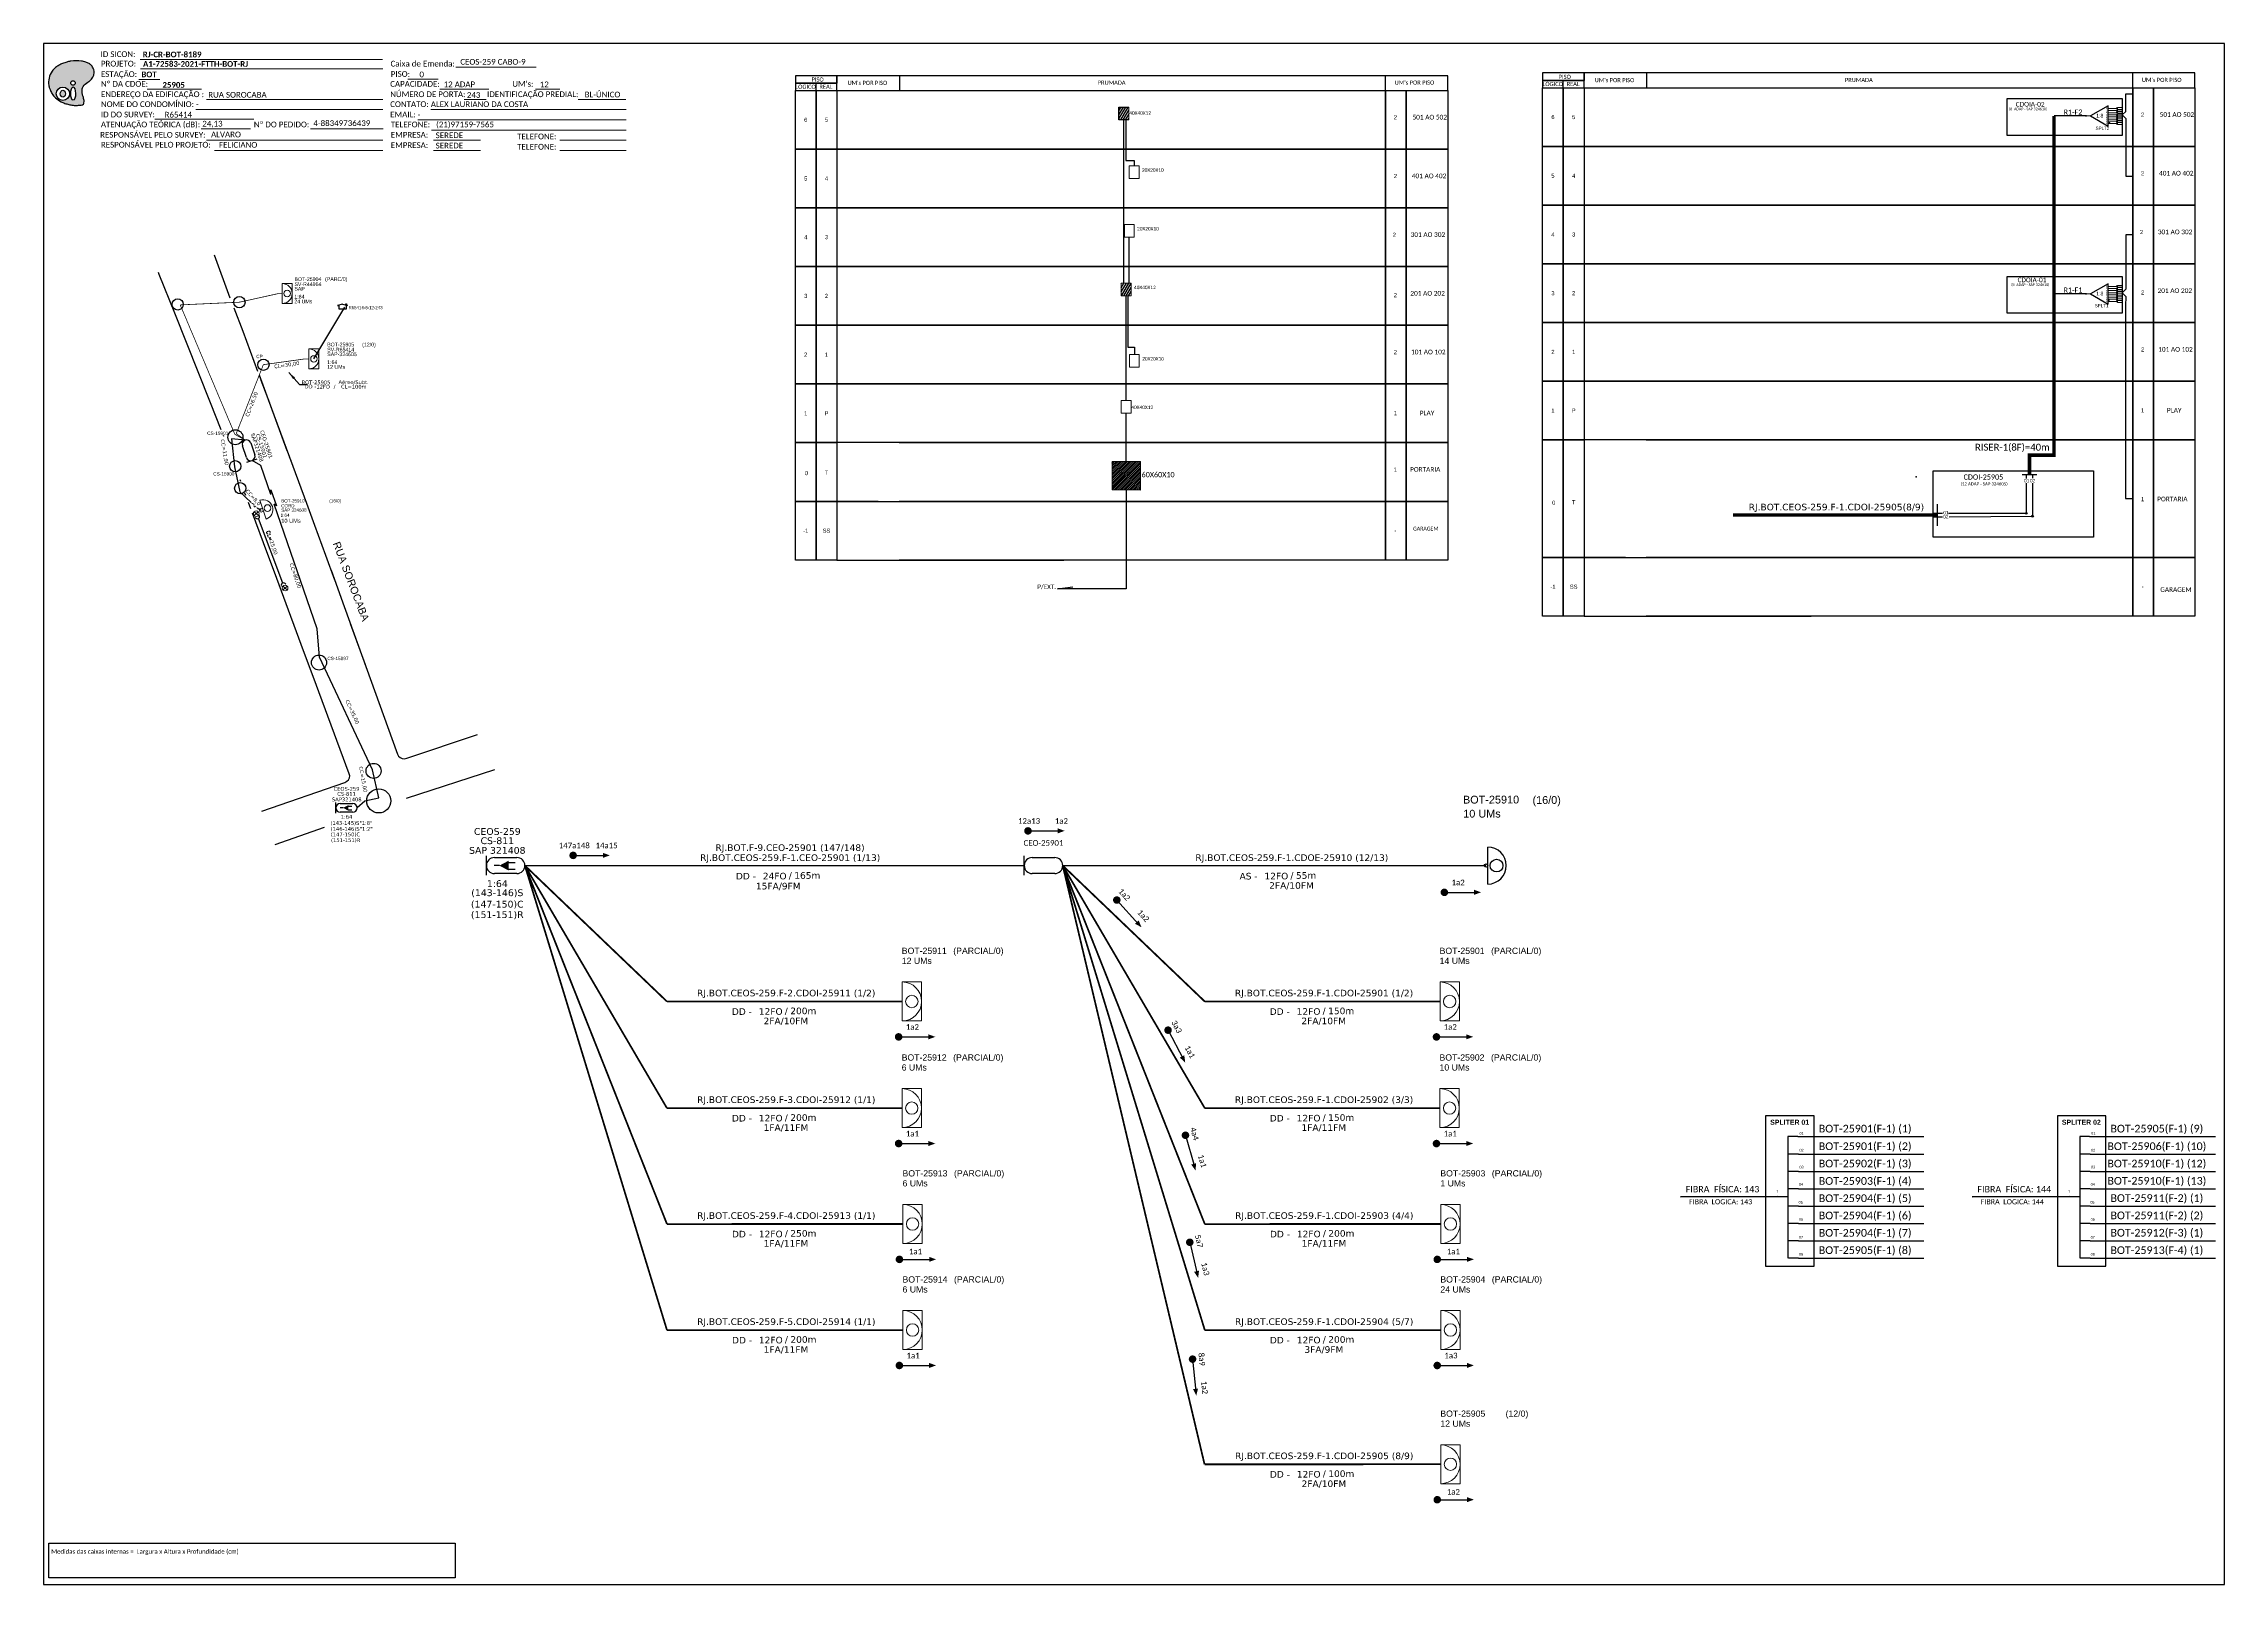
# Model space of a CAD drawing. Header units: metres. Extents: x 0 to 841, y 0 to 594.
import ezdxf
from ezdxf.enums import TextEntityAlignment as Align

# ---------------------------------------------------------------- set-up
doc = ezdxf.new("R2010")
doc.units = ezdxf.units.M
doc.linetypes.add('PHANTOM2', pattern=[1.25, 0.625, -0.125, 0.125, -0.125, 0.125, -0.125])
for name, color, linetype, lineweight in [('10.4-Postes', 1, 'Continuous', 0), ("20.0-LEGENDA DOS CDO'S", 1, 'Continuous', 0), ('20.1-CDO_INTERIOR', 1, 'Continuous', 0), ('20.2-CDO_POSTE', 1, 'Continuous', 5), ('20.6-CORDOALHA_SUPORTE', 7, 'Continuous', 25), ('40.1-ETIQUETAS', 1, 'Continuous', 20), ('CORDOALHA_SUPORTE', 7, 'Continuous', 25)]:
    doc.layers.add(name, color=color, linetype=linetype, lineweight=lineweight)
for name, color, linetype in [('20.4-CEOS', 1, 'Continuous'), ('20.5-CEO', 1, 'Continuous'), ('CAP a instalar', 1, 'Continuous'), ('CD de instalação futura', 8, 'Continuous'), ('celulas gpon', 7, 'Continuous'), ('label_cabos', 7, 'Continuous'), ('Legenda', 1, 'Continuous'), ('locais', 5, 'Continuous'), ('locais legendas', 7, 'Continuous'), ('Quadra', 98, 'Continuous'), ('Segmento Logradouro Texto', 7, 'Continuous'), ('SETA', 7, 'Continuous'), ('Subida Lateral', 5, 'Continuous'), ('surveys', 7, 'Continuous'), ('surveys legendas', 7, 'Continuous')]:
    doc.layers.add(name, color=color, linetype=linetype)
doc.layers.add('EXTRA', color=50, linetype='Continuous', plot=False)
doc.styles.add('ARIAL', font='arial.ttf')
doc.styles.add('DIGICADE', font='arial.ttf')
doc.styles.add('ROMANS', font='romans.shx')
doc.styles.add('siredit', font='verdana.ttf')
doc.styles.get("Standard").update_dxf_attribs({"font": 'arial.ttf'})
doc.styles.add('WMF-Calibri0', font='calibri.ttf')
doc.styles.add('WMF-Calibri1', font='calibrib.ttf')
doc.linetypes.add('FENCELINE1', pattern='A,0.25,-0.1,[133,ltypeshp.shx,S=0.1,R=0,X=-0.1,Y=0],-0.1,1', length=1.45)
doc.dimstyles.new('CC', dxfattribs={"dimtxt": 1, "dimasz": 2, "dimexe": 0.18, "dimexo": 0.0625, "dimgap": 0.09, "dimtad": 0, "dimdec": 0, "dimrnd": 1, "dimzin": 0, "dimdsep": 46, "dimtxsty": 'siredit', "dimblk": 'NONE', "dimcen": 0, "dimse1": 1, "dimse2": 1, "dimsd1": 1, "dimsd2": 1, "dimclrt": 7, "dimadec": 0, "dimazin": 0, "dimtfac": 1, "dimtdec": 0, "dimtofl": 0, "dimtmove": 0, "dimatfit": 3, "dimfxl": 0, "dimtolj": 1, "dimtzin": 0, "dimarcsym": 0})
pattern_1 = [(45, (535.0106, 429.567), (-0.3592102, 0.3592102), [])]

# ---------------------------------------------------------------- blocks, each defined once
blk = doc.blocks.new('OI')
h = blk.add_hatch(color=40)
edge = h.paths.add_edge_path()
edge.add_spline(control_points=[(4.35, -0.67), (3.92, -0.99), (3.26, -1.5), (2.81, -2.59), (2.9, -3.5), (3.06, -4.27), (3.31, -4.85), (3.37, -5.39), (3.4, -5.88), (3.2, -6.4), (2.54, -6.61), (1.65, -6.63), (0.55, -6.67), (-0.56, -6.42), (-1.61, -6.14), (-2.77, -5.61), (-3.92, -4.77), (-4.89, -3.7), (-5.34, -2.65), (-5.6, -1.94), (-5.85, -0.96), (-5.71, 0.47), (-5.1, 2.02), (-4.14, 3.02), (-3.3, 3.61), (-2.37, 4.16), (-1.36, 4.44), (-0.56, 4.7), (0.79, 4.85), (2.24, 4.97), (3.79, 4.57), (4.67, 4.21), (5.44, 3.65), (5.76, 2.99), (6.03, 2.21), (6.01, 1.46), (5.72, 0.64), (5.31, 0.08), (4.88, -0.38), (4.51, -0.55), (4.35, -0.67)], knot_values=[0, 0, 0, 0, 1.60434, 2.417191, 3.427595, 4.282808, 4.776746, 5.304182, 5.888771, 6.258406, 6.858137, 7.79129, 8.986195, 10.124242, 11.187857, 12.242908, 13.953784, 15.414161, 16.515391, 17.349188, 17.675853, 19.552021, 21.515531, 22.568638, 23.63245, 24.621084, 25.782718, 26.745347, 27.142653, 29.870543, 31.004649, 31.921532, 32.709589, 33.801391, 34.042471, 35.192333, 35.971461, 36.628871, 37.254359, 37.836911, 37.836911, 37.836911, 37.836911], degree=3, periodic=0)
h.paths.add_polyline_path([(1.13, -0.87, -1), (-0.04, -0.87, -1)], flags=16)
edge = h.paths.add_edge_path(flags=16)
edge.add_ellipse((0.56, -3.59), major_axis=(-0.02, 1.71), ratio=0.361305, start_angle=0, end_angle=360)
h.paths.add_polyline_path([(-0.36, -3.62, -1), (-3.8, -3.62, -1)], flags=16)
edge = h.paths.add_edge_path(flags=0)
edge.add_ellipse((-2.08, -3.62), major_axis=(0, 0.885), ratio=0.758294, start_angle=0, end_angle=360)
at = {"color": 40}
for centre, radius in [((-2.08, -3.62), 1.72), ((0.54, -0.87), 0.587)]:
    blk.add_circle(centre, radius, dxfattribs=at)
blk.add_ellipse((-2.08, -3.62), major_axis=(0, 0.885), ratio=0.758294, start_param=-3.141592653589792, end_param=3.141592653589792, dxfattribs=at)
blk.add_ellipse((0.56, -3.59), major_axis=(-0.02, 1.71), ratio=0.361305, dxfattribs=at)
at = {"color": 40, "start_tangent": (-0.800898, -0.598801), "end_tangent": (-0.800898, -0.598801)}
blk.add_spline([(4.35, -0.67), (3.2, -1.78), (2.9, -2.54), (2.92, -3.55), (3.12, -4.38), (3.28, -4.85), (3.37, -5.37), (3.35, -5.95), (3.2, -6.29), (2.66, -6.55), (1.73, -6.63), (0.54, -6.62), (-0.58, -6.41), (-1.6, -6.11), (-2.56, -5.67), (-3.95, -4.67), (-4.89, -3.56), (-5.37, -2.56), (-5.64, -1.78), (-5.72, -1.46), (-5.63, 0.42), (-4.84, 2.22), (-4.13, 2.99), (-3.27, 3.62), (-2.4, 4.09), (-1.3, 4.47), (-0.37, 4.72), (0.02, 4.77), (2.75, 4.8), (3.85, 4.53), (4.69, 4.16), (5.31, 3.68), (5.85, 2.73), (5.93, 2.5), (5.94, 1.35), (5.67, 0.62), (5.29, 0.08), (4.84, -0.36), (4.35, -0.67)], degree=3, dxfattribs=at)
blk = doc.blocks.new('SURVEY_SURVEY')
for p, q in [((0, 0.0000127), (-0.0000126, 0.000009)), ((-0.0000126, 0.000009), (-0.0000086, 0.000009)), ((-0.0000086, 0), (-0.0000086, 0.000009)), ((0.0000086, 0), (-0.0000086, 0)), ((0, 0.0000127), (0.0000126, 0.000009)), ((0.0000084, 0.0000132), (0.0000098, 0.0000132)), ((0.0000084, 0.0000103), (0.0000084, 0.0000132)), ((0.0000126, 0.000009), (0.0000086, 0.000009)), ((0.0000086, 0.000009), (0.0000086, 0)), ((0.0000098, 0.0000132), (0.0000098, 0.0000099))]:
    blk.add_line(p, q)
blk = doc.blocks.new('MANHOLE_MS')
at = {"linetype": 'Continuous'}
blk.add_circle((0, 0), 0.0000101, dxfattribs=at)
blk = doc.blocks.new('CDOI_CT_DRT')
at = {"layer": '20.1-CDO_INTERIOR', "color": 0, "lineweight": 18}
blk.add_lwpolyline([(2.13, -2.13), (2.13, 2.12), (0, 2.12), (0, -2.13)], close=True, dxfattribs=at)
blk.add_circle((1.06, 0), 0.68, dxfattribs=at)
blk.add_arc((0, 0), 2.13, 269.9724, 89.9724, dxfattribs=at)
at = {"layer": "20.0-LEGENDA DOS CDO'S", "color": 0, "style": 'ARIAL'}
for tag, p in [('SAP', (2.61, 0.61)), ('CDO_N', (2.61, 2.69)), ('SURVEY', (2.61, 1.6)), ('1:XX', (2.6, -1.08)), ('UMS', (2.6, -2.09))]:
    blk.add_attdef(tag, p, '', height=0.68, rotation=359.9724, dxfattribs=at)
blk.add_attdef('FIBRAS_UTILIZADAS', text='', height=0.68, rotation=359.9724, dxfattribs=at).set_placement((10.32, 2.69), align=Align.CENTER)
blk = doc.blocks.new('POLE_POLE')
at = {"layer": '10.4-Postes', "color": 1, "linetype": 'PHANTOM2'}
for points in [[(-0.0000081, 0.0000105), (0.0000076, -0.0000022)], [(0.0000071, 0.000011), (-0.0000076, -0.0000027)]]:
    blk.add_lwpolyline(points, dxfattribs=at)
at = {"layer": '10.4-Postes', "color": 1}
blk.add_circle((-0.0000002, 0.0000042), 0.0000101, dxfattribs=at)
blk = doc.blocks.new('CDOE_CT_POST_DESENHO')
at = {"color": 0}
blk.add_line((2.14, 0.39), (-2.11, 0.39), dxfattribs=at)
for centre, radius in [((0.01, 1.4), 0.733), ((0.01, 0), 0.393)]:
    blk.add_circle(centre, radius, dxfattribs=at)
blk.add_arc((0.01, 0.39), 2.12, 0, 180, dxfattribs=at)
blk = doc.blocks.new('*U10')
at = {"layer": '20.4-CEOS', "color": 7, "style": 'siredit'}
for tag, p in [('FIBRAS_SPLITTER', (0, 0)), ('FIBRAS_TOP_C', (0, -4.13)), ('RESERVA_FINAIS', (0, -5.46))]:
    blk.add_attdef(tag, p, '', height=1.01, dxfattribs=at)
for tag, p, flags in [('ID_ATIVIDADE', (0, -6.77), 3), ('QTDE', (0, -9.4), 1), ('FATOR', (0, -8.09), 1), ('FID', (0, -10.71), 1)]:
    blk.add_attdef(tag, p, '', height=1.01, dxfattribs=dict(at, flags=flags))
blk = doc.blocks.new('*U12')
at = {"layer": '20.4-CEOS', "color": 7, "style": 'siredit'}
blk.add_attdef('FIBRAS_SPLITTER', (0, 0), '', height=1.01, dxfattribs=at)
for tag, p, flags in [('QTDE', (0, -4.11), 1), ('ID_ATIVIDADE', (0, -1.48), 3), ('FATOR', (0, -2.79), 1), ('FID', (0, -5.42), 1)]:
    blk.add_attdef(tag, p, '', height=1.01, dxfattribs=dict(at, flags=flags))
blk = doc.blocks.new('LEGENDA DOS CABOS')
at = {"layer": 'EXTRA', "style": 'siredit'}
for tag, p in [('ID', (4.6, 0.97)), ('XX', (9.03, 0.97))]:
    blk.add_attdef(tag, text='', height=0.48, rotation=359.69001, dxfattribs=at).set_placement(p, align=Align.MIDDLE_CENTER)
at = {"layer": 'Legenda', "color": 7, "style": 'siredit'}
for tag, p in [('TIPO_CABO', (1.31, 0)), ('CABO', (4.69, -0.05)), ('/', (6.81, -0.05)), ('METROS', (10.03, -0.05))]:
    blk.add_attdef(tag, text='', height=0.8, rotation=359.69001, dxfattribs=at).set_placement(p, align=Align.MIDDLE_CENTER)
blk = doc.blocks.new('_None')
blk = doc.blocks.new('Inst CORD ALUMINIO 4.8 MM 3F(sem recursos)')
at = {"color": 0, "lineweight": 0, "style": 'ROMANS'}
blk.add_attdef('FID', (-19.18, -2.21), '', height=1, dxfattribs=at)
at = {"color": 0, "lineweight": 0, "style": 'ROMANS', "flags": 3}
for tag, p in [('ID_ATIVIDADE', (-5.2, -6.67)), ('FATOR', (-5.2, -4.44))]:
    blk.add_attdef(tag, p, '', height=1, dxfattribs=at)
at = {"color": 0, "lineweight": 0, "style": 'ROMANS'}
blk.add_attdef('LANCE', text='', height=1, dxfattribs=at).set_placement((-0.54, -2.21), align=Align.RIGHT)
at = {"layer": 'label_cabos', "color": 0, "style": 'siredit'}
blk.add_attdef('QTDE', (-0.54, -2.21), '', height=1, rotation=359.69001, dxfattribs=at)
blk = doc.blocks.new('CEOS_RP_CT_DRT')
at = {"layer": '20.4-CEOS', "color": 0}
for p, q in [((-4.54, 1.19), (-1.19, 1.19)), ((-1.19, -1.19), (-4.54, -1.19))]:
    blk.add_line(p, q, dxfattribs=at)
for points in [[(-5.73, -1.43), (-5.73, 1.44)], [(-3.79, 0), (-4.59, 0)], [(-2.47, 0.48), (-1.45, 0.48)], [(-2.47, -0.52), (-1.45, -0.52)]]:
    blk.add_lwpolyline(points, dxfattribs=at)
blk.add_lwpolyline([(-3.79, 0, 0, 1.47, 0), (-2.41, 0, 1.47, 1.47, 0)], format="xyseb", dxfattribs=at)
for centre, start, end in [((-4.54, 0), 90, 270), ((-1.19, 0), 270, 90)]:
    blk.add_arc(centre, 1.19, start, end, dxfattribs=at)
at = {"layer": '20.4-CEOS', "color": 7, "style": 'siredit'}
for tag, p in [('Nº_DA_CEOS', (-2.86, 5.6)), ('LOCAL', (-2.86, 4.24)), ('SAP', (-2.86, 2.78)), ('RACIO_SPLITAGEM', (-2.86, -1.88)), ('FIBRAS_SPLITTER', (-2.86, -3.58)), ('RESERVA_FINAIS', (-2.86, -6.39)), ('FIBRAS_TOP_C', (-2.86, -5.08))]:
    blk.add_attdef(tag, text='', height=1.01, dxfattribs=at).set_placement(p, align=Align.TOP_CENTER)
blk = doc.blocks.new('CDOI_INT')
at = {"layer": '20.1-CDO_INTERIOR', "color": 0, "lineweight": 18}
blk.add_lwpolyline([(4.25, -4.25), (4.25, 4.25), (0, 4.25), (0, -4.25)], close=True, dxfattribs=at)
blk.add_circle((2.12, 0), 1.36, dxfattribs=at)
blk.add_arc((0, 0), 4.25, 270, 90, dxfattribs=at)
at = {"layer": "20.0-LEGENDA DOS CDO'S", "color": 0, "style": 'ARIAL'}
for tag, p in [('CDO_N', (-0.08, 10.38)), ('SURVEY', (-0.08, 8.2)), ('SPLITER_1', (21.18, 10.38)), ('SPLITER_2', (21.19, 8.68)), ('SAP', (-0.08, 6.23)), ('1:XX', (5.94, -2.22)), ('UMS', (5.94, -4.24))]:
    blk.add_attdef(tag, p, '', height=1.36, dxfattribs=at)
blk.add_attdef('FIBRAS_UTILIZADAS', text='', height=1.36, dxfattribs=at).set_placement((15.34, 10.38), align=Align.CENTER)
blk = doc.blocks.new('ETIQUETA_RS5F')
at = {"layer": '40.1-ETIQUETAS', "color": 0, "style": 'siredit'}
blk.add_text('/', height=1.5, dxfattribs=at).set_placement((1.55, -1.95), align=Align.MIDDLE_RIGHT)
for tag, p in [('ETIQUETA_R_SECUNDARIA', (1.18, 2.1)), ('ETIQUETA_R_PRIMARIA', (1.18, 4.1)), ('F_ATIVAS/F_MORTAS', (1.11, -4.24))]:
    blk.add_attdef(tag, text='', height=1.5, dxfattribs=at).set_placement(p, align=Align.MIDDLE_CENTER)
for tag, p in [('TIPO_CABO', (-6.62, -2.12)), ('CAP_CABO', (0.37, -2.09))]:
    blk.add_attdef(tag, text='', height=1.5, dxfattribs=at).set_placement(p, align=Align.MIDDLE_RIGHT)
blk.add_attdef('METROS', text='', height=1.5, dxfattribs=at).set_placement((2.11, -1.95), align=Align.MIDDLE_LEFT)
for tag, p in [('FUSÃO_1', (0.82, -8.39)), ('FUSÃO_2', (0.82, -10.6)), ('FUSÃO_3', (0.82, -12.93)), ('FUSÃO_4', (0.82, -15.14)), ('FUSÃO_5', (0.82, -17.16))]:
    blk.add_attdef(tag, text='', height=1.5, dxfattribs=at).set_placement(p, align=Align.CENTER)
blk = doc.blocks.new('CDOE-TEXTO PADRÃO')
at = {"layer": "20.0-LEGENDA DOS CDO'S", "color": 0, "style": 'ARIAL'}
for tag, p in [('CDO_N', (0.49, 7.39)), ('CORDOALHA', (0.5, 4.33)), ('SAP', (0.51, 1.67)), ('SPLITER_1', (0.59, -0.91)), ('SPLITER_2', (0.6, -3.55)), ('(XX-XX_F)S', (0.54, -8.29)), ('(XX-XX_L)S', (0.55, -10.83)), ('UMS', (0.55, -13.15))]:
    blk.add_attdef(tag, p, '', height=1.7, rotation=0.118, dxfattribs=at)
blk.add_attdef('FIBRAS_UTILIZADAS', text='', height=1.7, rotation=0.118, dxfattribs=at).set_placement((19.77, 7.43), align=Align.CENTER)
blk = doc.blocks.new('A$C415C251F')
at = {"color": 3}
blk.add_point((0, 0), dxfattribs=at)
blk = doc.blocks.new('SPLT_1-8_SC-APC')
at = {"color": 1, "lineweight": 0}
blk.add_lwpolyline([(-17, -7.5), (-19.3, -7.5)], dxfattribs=at)
at = {"color": 1}
blk.add_lwpolyline([(-7.4, -2.1), (-17, -7.5), (-7.4, -13), (-7.4, -2.1)], dxfattribs=at)
at = {"color": 3, "lineweight": 0}
for points in [[(-3, -3.5), (-7.4, -3.5)], [(-7.4, -4.7), (-3, -4.7)], [(-7.4, -5.8), (-3, -5.8)], [(-7.4, -7), (-3, -7)], [(-7.4, -8.1), (-3, -8.1)], [(-7.4, -9.3), (-3, -9.3)], [(-7.4, -10.4), (-3, -10.4)], [(-7.4, -11.6), (-3, -11.6)], [(-2.4, -3), (-2.4, -4)], [(-2.4, -3), (0, -3)], [(-2.4, -4), (0, -4)], [(-2.4, -4.2), (-2.4, -5.2)], [(-2.4, -4.2), (0, -4.2)], [(-2.4, -5.2), (0, -5.2)], [(-2.4, -5.3), (-2.4, -6.3)], [(-2.4, -5.3), (0, -5.3)], [(-2.4, -6.3), (0, -6.3)], [(-2.4, -6.5), (-2.4, -7.5)], [(-2.4, -6.5), (0, -6.5)], [(-2.4, -7.5), (0, -7.5)], [(-2.4, -7.6), (-2.4, -8.6)], [(-2.4, -7.6), (0, -7.6)], [(-2.4, -8.6), (0, -8.6)], [(-2.4, -8.8), (-2.4, -9.8)], [(-2.4, -8.8), (0, -8.8)], [(-2.4, -9.8), (0, -9.8)], [(-2.4, -9.9), (-2.4, -10.9)], [(-2.4, -9.9), (0, -9.9)], [(-2.4, -10.9), (0, -10.9)], [(-2.4, -11.1), (-2.4, -12.1)], [(-2.4, -11.1), (0, -11.1)], [(-2.4, -12.1), (0, -12.1)]]:
    blk.add_lwpolyline(points, dxfattribs=at)
for points in [[(-3, -3.2), (-2.4, -3.2), (-2.4, -3.8), (-3, -3.8)], [(-3, -4.4), (-2.4, -4.4), (-2.4, -5), (-3, -5)], [(-3, -5.5), (-2.4, -5.5), (-2.4, -6.1), (-3, -6.1)], [(-3, -6.7), (-2.4, -6.7), (-2.4, -7.3), (-3, -7.3)], [(-3, -7.8), (-2.4, -7.8), (-2.4, -8.4), (-3, -8.4)], [(-3, -9), (-2.4, -9), (-2.4, -9.6), (-3, -9.6)], [(-3, -10.1), (-2.4, -10.1), (-2.4, -10.7), (-3, -10.7)], [(-3, -11.3), (-2.4, -11.3), (-2.4, -11.9), (-3, -11.9)]]:
    blk.add_lwpolyline(points, close=True, dxfattribs=at)
at = {"color": 1, "style": 'ARIAL'}
for s, height, p in [('1:8', 2, (-13.9, -8.4)), ('S1', 0.75, (-8.7, -3.8)), ('S2', 0.75, (-8.7, -5)), ('S3', 0.75, (-8.7, -6.2)), ('S4', 0.75, (-8.7, -7.4)), ('S5', 0.75, (-8.7, -8.6)), ('S6', 0.75, (-8.7, -9.7)), ('S7', 0.75, (-8.7, -10.8)), ('S8', 0.75, (-8.7, -11.9))]:
    blk.add_text(s, height=height, dxfattribs=at).set_placement(p)
blk = doc.blocks.new('SPLITTER_')
blk.add_point((0, 0))
at = {"style": 'ARIAL', "flags": 4}
blk.add_attdef('SPLT', (0, -3.3), '', height=1.5, dxfattribs=at)
blk = doc.blocks.new('Inst CDOE-16 CAIXA DIST OPT CDOE 48F_16D C_SPL_2_1_8')
at = {"layer": "20.0-LEGENDA DOS CDO'S", "color": 0, "style": 'ARIAL'}
for tag, p, height in [('FID', (0.12, 5.25), 0.8), ('1:XX', (-0.01, 1.7), 0.8), ('SAP', (0.12, 2.96), 0.8), ('CORDOALHA', (0.12, 4.02), 0.8), ('UMS', (0.14, 0.22), 1)]:
    blk.add_attdef(tag, p, '', height=height, rotation=0.118, dxfattribs=at)
at = {"layer": "20.0-LEGENDA DOS CDO'S", "color": 0}
for tag, p, style, flags in [('ID_ATIVIDADE', (0.12, 6.47), 'ARIAL', 3), ('FATOR', (7.92, 6.47), 'ARIAL', 1), ('QTDE', (0.1, -1.17), 'DIGICADE', 3)]:
    blk.add_attdef(tag, p, '', height=0.8, rotation=0.118, dxfattribs=dict(at, style=style, flags=flags))
at = {"layer": "20.0-LEGENDA DOS CDO'S", "color": 0, "style": 'ARIAL'}
blk.add_attdef('FIBRAS_UTILIZADAS', text='', height=0.8, rotation=0.118, dxfattribs=at).set_placement((8.08, 5.26), align=Align.CENTER)

msp = doc.modelspace()

# ---------------------------------------------------------------- hatches: boundary and pattern name
h = msp.add_hatch()
h.set_pattern_fill('ANSI31', color=1, scale=0.25, angle=15, style=0)
h.paths.add_polyline_path([(415.16, 564.79), (418.93, 564.79), (418.93, 569.7), (415.16, 569.7)])
h.paths.add_polyline_path([(418.86, 566.39), (427.84, 566.39), (427.84, 568.4), (418.86, 568.4)], flags=9)
h = msp.add_hatch(color=3)
h.dxf.hatch_style = 1
h.paths.add_polyline_path([(788.29, 566.29, 1), (787.94, 566.29, 1)])
h = msp.add_hatch()
h.set_pattern_fill('ANSI31', color=1, scale=0.25, angle=15, style=0)
h.paths.add_polyline_path([(417.05, 501.8), (416.08, 501.8), (416.08, 496.9), (419.85, 496.9), (419.85, 501.8)])
h = msp.add_hatch(color=3)
h.dxf.hatch_style = 1
h.paths.add_polyline_path([(788.29, 497.7, 1), (787.94, 497.7, 1)])
h = msp.add_hatch()
h.set_pattern_fill('ANSI31', color=1, scale=0.16, style=0)
h.set_pattern_definition(pattern_1)
h.paths.add_polyline_path([(423.43, 433.02), (412.5, 433.02), (412.5, 422.09), (423.43, 422.09)])
h.paths.add_polyline_path([(415.01, 426.81), (419.96, 426.81), (419.96, 429.51), (415.01, 429.51)], flags=24)
h = msp.add_hatch()
h.set_pattern_fill('ANSI31', color=1, scale=0.16, style=0)
h.set_pattern_definition(pattern_1)
h.paths.add_polyline_path([(423.43, 433.02), (412.5, 433.02), (412.5, 422.09), (423.43, 422.09)])
h.paths.add_polyline_path([(415.01, 426.81), (419.96, 426.81), (419.96, 429.51), (415.01, 429.51)], flags=24)
h = msp.add_hatch(color=3)
h.dxf.hatch_style = 1
edge = h.paths.add_edge_path()
edge.add_arc((765.08, 413.1), 0.339, 0, 360)
h = msp.add_hatch(color=3)
h.dxf.hatch_style = 1
edge = h.paths.add_edge_path()
edge.add_arc((767.51, 411.94), 0.339, 0, 360)

# ---------------------------------------------------------------- linework, layer by layer
for p, q in [((306.37, 581.79), (306.37, 581.79)), ((306.37, 581.79), (306.37, 578.95)), ((461.14, 581.79), (306.37, 581.79)), ((306.37, 581.79), (306.37, 581.79)), ((306.37, 581.79), (306.37, 578.95)), ((461.14, 581.79), (306.37, 581.79)), ((541.96, 581.79), (461.14, 581.79)), ((541.96, 581.79), (517.96, 581.79)), ((517.96, 576.11), (517.96, 581.79)), ((517.96, 576.11), (517.96, 581.79)), ((541.96, 576.11), (541.96, 581.79)), ((541.96, 576.11), (541.96, 581.79)), ((594.52, 582.83), (594.52, 582.83)), ((594.52, 582.83), (594.52, 579.99)), ((749.29, 582.83), (594.52, 582.83)), ((594.52, 582.83), (594.52, 582.83)), ((594.52, 582.83), (594.52, 579.99)), ((749.29, 582.83), (594.52, 582.83)), ((830.11, 582.83), (749.29, 582.83)), ((830.11, 582.83), (806.11, 582.83)), ((806.11, 577.15), (806.11, 582.83)), ((806.11, 577.15), (806.11, 582.83)), ((830.11, 577.15), (830.11, 582.83)), ((830.11, 577.15), (830.11, 582.83)), ((306.37, 576.11), (461.14, 576.11)), ((306.37, 576.11), (462.25, 576.11)), ((306.37, 576.11), (517.96, 576.11)), ((306.37, 576.11), (517.96, 576.11)), ((462.25, 576.11), (463.13, 576.11)), ((462.25, 576.11), (463.13, 576.11)), ((506.46, 576.11), (541.96, 576.11)), ((506.46, 576.11), (541.96, 576.11)), ((517.96, 576.11), (541.96, 576.11)), ((517.96, 576.11), (541.96, 576.11)), ((594.52, 577.15), (749.29, 577.15)), ((594.52, 577.15), (750.4, 577.15)), ((594.52, 577.15), (806.11, 577.15)), ((594.52, 577.15), (806.11, 577.15)), ((750.4, 577.15), (751.28, 577.15)), ((750.4, 577.15), (751.28, 577.15)), ((794.61, 577.15), (830.11, 577.15)), ((794.61, 577.15), (830.11, 577.15)), ((806.11, 577.15), (830.11, 577.15)), ((806.11, 577.15), (830.11, 577.15)), ((306.37, 553.48), (461.14, 553.48)), ((306.37, 553.48), (462.25, 553.48)), ((462.25, 553.48), (463.13, 553.48)), ((506.46, 553.48), (541.96, 553.48)), ((517.96, 553.48), (541.96, 553.48)), ((594.52, 554.52), (749.29, 554.52)), ((594.52, 554.52), (750.4, 554.52)), ((750.4, 554.52), (751.28, 554.52)), ((794.61, 554.52), (830.11, 554.52)), ((806.11, 554.52), (830.11, 554.52)), ((306.37, 530.84), (461.14, 530.84)), ((306.37, 530.84), (462.25, 530.84)), ((462.25, 530.84), (463.13, 530.84)), ((506.46, 530.84), (541.96, 530.84)), ((517.96, 530.84), (541.96, 530.84)), ((594.52, 531.88), (749.29, 531.88)), ((594.52, 531.88), (750.4, 531.88)), ((750.4, 531.88), (751.28, 531.88)), ((794.61, 531.88), (830.11, 531.88)), ((806.11, 531.88), (830.11, 531.88)), ((306.37, 485.58), (517.96, 485.58)), ((306.37, 485.58), (517.96, 485.58)), ((517.96, 485.58), (517.96, 462.95)), ((517.96, 485.58), (525.96, 485.58)), ((517.96, 462.95), (517.96, 485.58)), ((517.96, 485.58), (517.96, 462.95)), ((517.96, 485.58), (525.96, 485.58)), ((517.96, 462.95), (517.96, 485.58)), ((525.96, 485.58), (541.96, 485.58)), ((525.96, 462.95), (525.96, 485.58)), ((525.96, 485.58), (525.96, 462.95)), ((525.96, 485.58), (541.96, 485.58)), ((525.96, 462.95), (525.96, 485.58)), ((525.96, 485.58), (525.96, 462.95)), ((541.96, 485.58), (541.96, 462.95)), ((541.96, 485.58), (541.96, 462.95)), ((594.52, 486.62), (806.11, 486.62)), ((594.52, 486.62), (806.11, 486.62)), ((806.11, 486.62), (806.11, 463.99)), ((806.11, 486.62), (814.11, 486.62)), ((806.11, 463.99), (806.11, 486.62)), ((806.11, 486.62), (806.11, 463.99)), ((806.11, 486.62), (814.11, 486.62)), ((806.11, 463.99), (806.11, 486.62)), ((814.11, 486.62), (830.11, 486.62)), ((814.11, 463.99), (814.11, 486.62)), ((814.11, 486.62), (814.11, 463.99)), ((814.11, 486.62), (830.11, 486.62)), ((814.11, 463.99), (814.11, 486.62)), ((814.11, 486.62), (814.11, 463.99)), ((830.11, 486.62), (830.11, 463.99)), ((830.11, 486.62), (830.11, 463.99)), ((517.96, 462.95), (306.37, 462.95)), ((306.37, 462.95), (517.96, 462.95)), ((517.96, 462.95), (306.37, 462.95)), ((306.37, 462.95), (517.96, 462.95)), ((525.96, 462.95), (517.96, 462.95)), ((517.96, 462.95), (517.96, 440.31)), ((517.96, 462.95), (525.96, 462.95)), ((517.96, 440.31), (517.96, 462.95)), ((525.96, 462.95), (517.96, 462.95)), ((517.96, 462.95), (517.96, 440.31)), ((517.96, 462.95), (525.96, 462.95)), ((517.96, 440.31), (517.96, 462.95)), ((541.96, 462.95), (525.96, 462.95)), ((525.96, 462.95), (541.96, 462.95)), ((525.96, 440.31), (525.96, 462.95)), ((525.96, 462.95), (525.96, 440.31)), ((541.96, 462.95), (525.96, 462.95)), ((525.96, 462.95), (541.96, 462.95)), ((525.96, 440.31), (525.96, 462.95)), ((525.96, 462.95), (525.96, 440.31)), ((541.96, 462.95), (541.96, 440.31)), ((541.96, 462.95), (541.96, 440.31)), ((806.11, 463.99), (594.52, 463.99)), ((594.52, 463.99), (806.11, 463.99)), ((806.11, 463.99), (594.52, 463.99)), ((594.52, 463.99), (806.11, 463.99)), ((814.11, 463.99), (806.11, 463.99)), ((806.11, 463.99), (806.11, 441.35)), ((806.11, 463.99), (814.11, 463.99)), ((806.11, 441.35), (806.11, 463.99)), ((814.11, 463.99), (806.11, 463.99)), ((806.11, 463.99), (806.11, 441.35)), ((806.11, 463.99), (814.11, 463.99)), ((806.11, 441.35), (806.11, 463.99)), ((830.11, 463.99), (814.11, 463.99)), ((814.11, 463.99), (830.11, 463.99)), ((814.11, 441.35), (814.11, 463.99)), ((814.11, 463.99), (814.11, 441.35)), ((830.11, 463.99), (814.11, 463.99)), ((814.11, 463.99), (830.11, 463.99)), ((814.11, 441.35), (814.11, 463.99)), ((814.11, 463.99), (814.11, 441.35)), ((830.11, 463.99), (830.11, 441.35)), ((830.11, 463.99), (830.11, 441.35)), ((290.38, 440.31), (298.38, 440.31)), ((290.38, 417.68), (290.38, 440.31)), ((290.38, 440.31), (298.38, 440.31)), ((290.38, 417.68), (290.38, 440.31)), ((298.38, 440.31), (298.38, 417.68)), ((298.38, 440.31), (306.37, 440.31)), ((298.38, 417.68), (298.38, 440.31)), ((298.38, 440.31), (298.38, 417.68)), ((298.38, 440.31), (306.37, 440.31)), ((298.38, 417.68), (298.38, 440.31)), ((306.37, 440.31), (306.37, 417.68)), ((322.37, 440.31), (306.37, 440.31)), ((306.37, 440.31), (306.37, 417.68)), ((306.37, 440.31), (306.37, 417.68)), ((322.37, 440.31), (306.37, 440.31)), ((306.37, 440.31), (306.37, 417.68)), ((517.96, 440.31), (330.37, 440.31)), ((517.96, 440.31), (330.37, 440.31)), ((525.96, 440.31), (517.96, 440.31)), ((525.96, 440.31), (517.96, 440.31)), ((541.96, 440.31), (525.96, 440.31)), ((541.96, 440.31), (525.96, 440.31)), ((578.53, 441.35), (586.53, 441.35)), ((578.53, 396.09), (578.53, 441.35)), ((578.53, 441.35), (586.53, 441.35)), ((578.53, 396.09), (578.53, 441.35)), ((586.53, 441.35), (586.53, 396.09)), ((586.53, 441.35), (594.52, 441.35)), ((586.53, 396.09), (586.53, 441.35)), ((586.53, 441.35), (586.53, 396.09)), ((586.53, 441.35), (594.52, 441.35)), ((586.53, 396.09), (586.53, 441.35)), ((594.52, 441.35), (594.52, 396.09)), ((610.52, 441.35), (594.52, 441.35)), ((594.52, 441.35), (594.52, 396.09)), ((594.52, 441.35), (594.52, 396.09)), ((610.52, 441.35), (594.52, 441.35)), ((594.52, 441.35), (594.52, 396.09)), ((806.11, 441.35), (618.52, 441.35)), ((806.11, 441.35), (618.52, 441.35)), ((814.11, 441.35), (806.11, 441.35)), ((814.11, 441.35), (806.11, 441.35)), ((830.11, 441.35), (814.11, 441.35)), ((830.11, 441.35), (814.11, 441.35)), ((290.38, 417.68), (298.38, 417.68)), ((290.38, 395.05), (290.38, 417.68)), ((298.38, 417.68), (290.38, 417.68)), ((290.38, 417.68), (298.38, 417.68)), ((290.38, 395.05), (290.38, 417.68)), ((298.38, 417.68), (290.38, 417.68)), ((298.38, 417.68), (298.38, 395.05)), ((298.38, 417.68), (306.37, 417.68)), ((298.38, 395.05), (298.38, 417.68)), ((306.37, 417.68), (298.38, 417.68)), ((298.38, 417.68), (298.38, 395.05)), ((298.38, 417.68), (306.37, 417.68)), ((298.38, 395.05), (298.38, 417.68)), ((306.37, 417.68), (298.38, 417.68)), ((306.37, 417.68), (306.37, 395.05)), ((322.37, 417.68), (306.37, 417.68)), ((306.37, 417.68), (306.37, 395.05)), ((306.37, 417.68), (322.37, 417.68)), ((306.37, 417.68), (306.37, 395.05)), ((322.37, 417.68), (306.37, 417.68)), ((306.37, 417.68), (306.37, 395.05)), ((306.37, 417.68), (322.37, 417.68)), ((578.53, 396.09), (586.53, 396.09)), ((578.53, 373.46), (578.53, 396.09)), ((586.53, 396.09), (578.53, 396.09)), ((578.53, 396.09), (586.53, 396.09)), ((578.53, 373.46), (578.53, 396.09)), ((586.53, 396.09), (578.53, 396.09)), ((586.53, 396.09), (586.53, 373.46)), ((586.53, 396.09), (594.52, 396.09)), ((586.53, 373.46), (586.53, 396.09)), ((594.52, 396.09), (586.53, 396.09)), ((586.53, 396.09), (586.53, 373.46)), ((586.53, 396.09), (594.52, 396.09)), ((586.53, 373.46), (586.53, 396.09)), ((594.52, 396.09), (586.53, 396.09)), ((594.52, 396.09), (594.52, 373.46)), ((610.52, 396.09), (594.52, 396.09)), ((594.52, 396.09), (594.52, 373.46)), ((594.52, 396.09), (610.52, 396.09)), ((594.52, 396.09), (594.52, 373.46)), ((610.52, 396.09), (594.52, 396.09)), ((594.52, 396.09), (594.52, 373.46)), ((594.52, 396.09), (610.52, 396.09)), ((306.37, 395.05), (393.93, 395.05)), ((306.37, 395.05), (393.93, 395.05)), ((594.52, 373.46), (682.08, 373.46)), ((594.52, 373.46), (682.08, 373.46))]:
    msp.add_line(p, q)
at = {"color": 1}
for p, q in [((415.16, 569.7), (418.93, 569.7)), ((415.16, 564.79), (415.16, 569.7)), ((418.93, 564.79), (415.16, 564.79))]:
    msp.add_line(p, q, dxfattribs=at)
at = {"color": 1, "lineweight": 0}
msp.add_line((418.93, 569.7), (418.93, 564.79), dxfattribs=at)
at = {"color": 5}
for p, q in [((765.2, 413.44), (765.2, 424.65)), ((767.58, 426.65), (767.58, 428.03)), ((767.58, 412.28), (767.58, 424.63)), ((765.2, 413.1), (765.2, 413.1))]:
    msp.add_line(p, q, dxfattribs=at)
at = {"color": 3}
for p, q in [((729.12, 413.1), (732.8, 413.1)), ((735.1, 413.1), (765.42, 413.1)), ((755.93, 413.1), (765.2, 413.1))]:
    msp.add_line(p, q, dxfattribs=at)
at = {"color": 7}
msp.add_line((557.39, 270.12), (557.39, 284.4), dxfattribs=at)
at = {"color": 7, "linetype": 'Continuous'}
for p, q in [((673.18, 172.78), (673.18, 125.87)), ((676.97, 172.78), (673.18, 172.78)), ((785.67, 172.78), (785.67, 125.87)), ((789.47, 172.78), (785.67, 172.78)), ((677.17, 165.99), (673.37, 165.99)), ((789.66, 165.99), (785.86, 165.99)), ((677.17, 159.3), (673.37, 159.3)), ((677.17, 152.58), (673.37, 152.58)), ((789.66, 159.3), (785.86, 159.3)), ((789.66, 152.58), (785.86, 152.58)), ((669.24, 149.63), (673.16, 149.63)), ((677.17, 145.93), (673.37, 145.93)), ((781.73, 149.63), (785.66, 149.63)), ((789.66, 145.93), (785.86, 145.93)), ((677.17, 139.27), (673.37, 139.27)), ((789.66, 139.27), (785.86, 139.27)), ((677.17, 132.58), (673.37, 132.58)), ((789.66, 132.58), (785.86, 132.58)), ((677.17, 125.91), (673.37, 125.91)), ((789.66, 125.91), (785.86, 125.91))]:
    msp.add_line(p, q, dxfattribs=at)
at = {"color": 10, "linetype": 'Continuous'}
for p, q in [((676.97, 172.78), (725.52, 172.76)), ((789.47, 172.78), (838.01, 172.76)), ((677.17, 165.99), (725.52, 165.97)), ((789.66, 165.99), (838.01, 165.97)), ((677.17, 159.32), (725.52, 159.3)), ((677.17, 152.6), (725.52, 152.58)), ((789.66, 159.32), (838.01, 159.3)), ((789.66, 152.6), (838.01, 152.58)), ((677.17, 145.94), (725.52, 145.93)), ((789.66, 145.94), (838.01, 145.93)), ((677.17, 139.28), (725.52, 139.27)), ((789.66, 139.28), (838.01, 139.27)), ((677.17, 132.6), (725.52, 132.58)), ((789.66, 132.6), (838.01, 132.58)), ((677.17, 125.91), (725.52, 125.9)), ((789.66, 125.91), (838.01, 125.9))]:
    msp.add_line(p, q, dxfattribs=at)
at = {"color": 1, "linetype": 'Continuous', "lineweight": 60}
for p, q in [((669.24, 149.63), (631.67, 149.51)), ((781.73, 149.63), (744.16, 149.51))]:
    msp.add_line(p, q, dxfattribs=at)
at = {"color": 7}
for points in [[(0.47, 0.14), (841.47, 0.14), (841.47, 594.14), (0.47, 594.14)], [(664.57, 122.87), (683.23, 122.87), (683.23, 180.81), (664.57, 180.81)], [(777.07, 122.87), (795.73, 122.87), (795.73, 180.81), (777.07, 180.81)]]:
    msp.add_lwpolyline(points, close=True, dxfattribs=at)
at = {"lineweight": 0}
for points in [[(37.19, 580.37), (45.25, 580.37)], [(37.71, 588.06), (131.22, 588.06)], [(37.82, 584.4), (131.33, 584.4)], [(140.92, 580.42), (152.59, 580.42)], [(159.44, 585.01), (190.37, 585.01)], [(63.32, 572.61), (131.33, 572.61)], [(153.29, 576.59), (172.23, 576.59)], [(43.32, 565), (81.53, 565)], [(59.12, 568.77), (131.33, 568.77)], [(144.77, 564.79), (225.1, 564.79)], [(149.74, 568.77), (225.1, 568.77)], [(150.05, 560.81), (225.1, 560.81)]]:
    msp.add_lwpolyline(points, dxfattribs=at)
at = {"color": 0}
for points in [[(290.38, 578.95), (306.37, 578.95), (306.37, 581.79), (290.38, 581.79)], [(290.38, 578.95), (306.37, 578.95), (306.37, 581.79), (290.38, 581.79)], [(578.53, 579.99), (594.52, 579.99), (594.52, 582.83), (578.53, 582.83)], [(578.53, 579.99), (594.52, 579.99), (594.52, 582.83), (578.53, 582.83)], [(290.38, 576.11), (306.37, 576.11), (306.37, 578.95), (290.38, 578.95)], [(290.38, 576.11), (306.37, 576.11), (306.37, 578.95), (290.38, 578.95)], [(578.53, 577.15), (594.52, 577.15), (594.52, 579.99), (578.53, 579.99)], [(578.53, 577.15), (594.52, 577.15), (594.52, 579.99), (578.53, 579.99)], [(2.48, 16), (159.23, 16), (159.23, 2.64), (2.48, 2.64)]]:
    msp.add_lwpolyline(points, close=True, dxfattribs=at)
for points in [[(330.61, 576.11), (330.61, 581.79)], [(330.61, 576.11), (330.61, 581.79)], [(618.76, 577.15), (618.76, 582.83)], [(618.76, 577.15), (618.76, 582.83)], [(298.38, 576.11), (298.38, 578.95)], [(298.38, 576.11), (298.38, 578.95)], [(306.37, 576.11), (517.96, 576.11), (517.96, 553.48), (306.37, 553.48)], [(306.37, 576.11), (517.96, 576.11), (517.96, 553.48), (306.37, 553.48)], [(586.53, 577.15), (586.53, 579.99)], [(586.53, 577.15), (586.53, 579.99)], [(594.52, 577.15), (806.11, 577.15), (806.11, 554.52), (594.52, 554.52)], [(594.52, 577.15), (806.11, 577.15), (806.11, 554.52), (594.52, 554.52)], [(306.37, 553.48), (517.96, 553.48), (517.96, 530.84), (306.37, 530.84)], [(306.37, 553.48), (517.96, 553.48), (517.96, 530.84), (306.37, 530.84)], [(594.52, 554.52), (806.11, 554.52), (806.11, 531.88), (594.52, 531.88)], [(594.52, 554.52), (806.11, 554.52), (806.11, 531.88), (594.52, 531.88)], [(306.37, 530.84), (517.96, 530.84), (517.96, 508.21), (306.37, 508.21)], [(306.37, 530.84), (517.96, 530.84), (517.96, 508.21), (306.37, 508.21)], [(594.52, 531.88), (806.11, 531.88), (806.11, 509.25), (594.52, 509.25)], [(594.52, 531.88), (806.11, 531.88), (806.11, 509.25), (594.52, 509.25)], [(306.37, 508.21), (517.96, 508.21), (517.96, 485.58), (306.37, 485.58)], [(306.37, 508.21), (517.96, 508.21), (517.96, 485.58), (306.37, 485.58)], [(594.52, 509.25), (806.11, 509.25), (806.11, 486.62), (594.52, 486.62)], [(594.52, 509.25), (806.11, 509.25), (806.11, 486.62), (594.52, 486.62)], [(330.37, 440.31), (322.37, 440.31)], [(330.37, 440.31), (322.37, 440.31)], [(330.37, 440.31), (517.96, 440.31), (517.96, 417.68), (330.37, 417.68)], [(330.37, 440.31), (517.96, 440.31), (517.96, 417.68), (330.37, 417.68)], [(618.52, 441.35), (610.52, 441.35)], [(618.52, 441.35), (610.52, 441.35)], [(618.52, 441.35), (806.11, 441.35), (806.11, 396.09), (618.52, 396.09)], [(618.52, 441.35), (806.11, 441.35), (806.11, 396.09), (618.52, 396.09)], [(322.37, 417.68), (330.37, 417.68)], [(322.37, 417.68), (330.37, 417.68)], [(330.37, 417.68), (517.96, 417.68), (517.96, 395.05), (330.37, 395.05)], [(330.37, 417.68), (517.96, 417.68), (517.96, 395.05), (330.37, 395.05)], [(610.52, 396.09), (618.52, 396.09)], [(610.52, 396.09), (618.52, 396.09)], [(618.52, 396.09), (806.11, 396.09), (806.11, 373.46), (618.52, 373.46)], [(618.52, 396.09), (806.11, 396.09), (806.11, 373.46), (618.52, 373.46)], [(306.37, 395.05), (290.38, 395.05)], [(594.52, 373.46), (578.53, 373.46)]]:
    msp.add_lwpolyline(points)
at = {"color": 7, "lineweight": 0}
for points in [[(40.46, 576.59), (61.35, 576.59)], [(162.63, 572.61), (171.17, 572.61)], [(190.14, 576.59), (199.58, 576.59)], [(206.56, 572.61), (225.06, 572.61)], [(61.21, 561.35), (80.3, 561.35)], [(63.32, 556.98), (131.33, 556.98)], [(103.34, 561.35), (131.36, 561.35)], [(150.79, 556.98), (169.01, 556.98)], [(199.54, 556.98), (225.1, 556.98)], [(66.38, 552.99), (131.33, 552.99)], [(150.79, 552.99), (169.01, 552.99)], [(199.54, 552.99), (225.1, 552.99)]]:
    msp.add_lwpolyline(points, dxfattribs=at)
for points in [[(290.38, 576.11), (298.38, 576.11), (298.38, 553.48), (290.38, 553.48)], [(290.38, 576.11), (298.38, 576.11), (298.38, 553.48), (290.38, 553.48)], [(298.38, 576.11), (306.37, 576.11), (306.37, 553.48), (298.38, 553.48)], [(298.38, 576.11), (306.37, 576.11), (306.37, 553.48), (298.38, 553.48)], [(517.96, 576.11), (525.96, 576.11), (525.96, 553.48), (517.96, 553.48)], [(517.96, 576.11), (525.96, 576.11), (525.96, 553.48), (517.96, 553.48)], [(525.96, 576.11), (541.96, 576.11), (541.96, 553.48), (525.96, 553.48)], [(525.96, 576.11), (541.96, 576.11), (541.96, 553.48), (525.96, 553.48)], [(578.53, 577.15), (586.53, 577.15), (586.53, 554.52), (578.53, 554.52)], [(578.53, 577.15), (586.53, 577.15), (586.53, 554.52), (578.53, 554.52)], [(586.53, 577.15), (594.52, 577.15), (594.52, 554.52), (586.53, 554.52)], [(586.53, 577.15), (594.52, 577.15), (594.52, 554.52), (586.53, 554.52)], [(806.11, 577.15), (814.11, 577.15), (814.11, 554.52), (806.11, 554.52)], [(806.11, 577.15), (814.11, 577.15), (814.11, 554.52), (806.11, 554.52)], [(814.11, 577.15), (830.11, 577.15), (830.11, 554.52), (814.11, 554.52)], [(814.11, 577.15), (830.11, 577.15), (830.11, 554.52), (814.11, 554.52)], [(290.38, 553.48), (298.38, 553.48), (298.38, 530.84), (290.38, 530.84)], [(290.38, 553.48), (298.38, 553.48), (298.38, 530.84), (290.38, 530.84)], [(298.38, 553.48), (306.37, 553.48), (306.37, 530.84), (298.38, 530.84)], [(298.38, 553.48), (306.37, 553.48), (306.37, 530.84), (298.38, 530.84)], [(517.96, 553.48), (525.96, 553.48), (525.96, 530.84), (517.96, 530.84)], [(517.96, 553.48), (525.96, 553.48), (525.96, 530.84), (517.96, 530.84)], [(525.96, 553.48), (541.96, 553.48), (541.96, 530.84), (525.96, 530.84)], [(525.96, 553.48), (541.96, 553.48), (541.96, 530.84), (525.96, 530.84)], [(578.53, 554.52), (586.53, 554.52), (586.53, 531.88), (578.53, 531.88)], [(578.53, 554.52), (586.53, 554.52), (586.53, 531.88), (578.53, 531.88)], [(586.53, 554.52), (594.52, 554.52), (594.52, 531.88), (586.53, 531.88)], [(586.53, 554.52), (594.52, 554.52), (594.52, 531.88), (586.53, 531.88)], [(806.11, 554.52), (814.11, 554.52), (814.11, 531.88), (806.11, 531.88)], [(806.11, 554.52), (814.11, 554.52), (814.11, 531.88), (806.11, 531.88)], [(814.11, 554.52), (830.11, 554.52), (830.11, 531.88), (814.11, 531.88)], [(814.11, 554.52), (830.11, 554.52), (830.11, 531.88), (814.11, 531.88)], [(290.38, 530.84), (298.38, 530.84), (298.38, 508.21), (290.38, 508.21)], [(290.38, 530.84), (298.38, 530.84), (298.38, 508.21), (290.38, 508.21)], [(298.38, 530.84), (306.37, 530.84), (306.37, 508.21), (298.38, 508.21)], [(298.38, 530.84), (306.37, 530.84), (306.37, 508.21), (298.38, 508.21)], [(517.96, 530.84), (525.96, 530.84), (525.96, 508.21), (517.96, 508.21)], [(517.96, 530.84), (525.96, 530.84), (525.96, 508.21), (517.96, 508.21)], [(525.96, 530.84), (541.96, 530.84), (541.96, 508.21), (525.96, 508.21)], [(525.96, 530.84), (541.96, 530.84), (541.96, 508.21), (525.96, 508.21)], [(578.53, 531.88), (586.53, 531.88), (586.53, 509.25), (578.53, 509.25)], [(578.53, 531.88), (586.53, 531.88), (586.53, 509.25), (578.53, 509.25)], [(586.53, 531.88), (594.52, 531.88), (594.52, 509.25), (586.53, 509.25)], [(586.53, 531.88), (594.52, 531.88), (594.52, 509.25), (586.53, 509.25)], [(806.11, 531.88), (814.11, 531.88), (814.11, 509.25), (806.11, 509.25)], [(806.11, 531.88), (814.11, 531.88), (814.11, 509.25), (806.11, 509.25)], [(814.11, 531.88), (830.11, 531.88), (830.11, 509.25), (814.11, 509.25)], [(814.11, 531.88), (830.11, 531.88), (830.11, 509.25), (814.11, 509.25)], [(290.38, 508.21), (298.38, 508.21), (298.38, 485.58), (290.38, 485.58)], [(290.38, 508.21), (298.38, 508.21), (298.38, 485.58), (290.38, 485.58)], [(298.38, 508.21), (306.37, 508.21), (306.37, 485.58), (298.38, 485.58)], [(298.38, 508.21), (306.37, 508.21), (306.37, 485.58), (298.38, 485.58)], [(517.96, 508.21), (525.96, 508.21), (525.96, 485.58), (517.96, 485.58)], [(517.96, 508.21), (525.96, 508.21), (525.96, 485.58), (517.96, 485.58)], [(525.96, 508.21), (541.96, 508.21), (541.96, 485.58), (525.96, 485.58)], [(525.96, 508.21), (541.96, 508.21), (541.96, 485.58), (525.96, 485.58)], [(578.53, 509.25), (586.53, 509.25), (586.53, 486.62), (578.53, 486.62)], [(578.53, 509.25), (586.53, 509.25), (586.53, 486.62), (578.53, 486.62)], [(586.53, 509.25), (594.52, 509.25), (594.52, 486.62), (586.53, 486.62)], [(586.53, 509.25), (594.52, 509.25), (594.52, 486.62), (586.53, 486.62)], [(806.11, 509.25), (814.11, 509.25), (814.11, 486.62), (806.11, 486.62)], [(806.11, 509.25), (814.11, 509.25), (814.11, 486.62), (806.11, 486.62)], [(814.11, 509.25), (830.11, 509.25), (830.11, 486.62), (814.11, 486.62)], [(814.11, 509.25), (830.11, 509.25), (830.11, 486.62), (814.11, 486.62)], [(290.38, 485.58), (298.38, 485.58), (298.38, 462.95), (290.38, 462.95)], [(290.38, 485.58), (298.38, 485.58), (298.38, 462.95), (290.38, 462.95)], [(298.38, 485.58), (306.37, 485.58), (306.37, 462.95), (298.38, 462.95)], [(298.38, 485.58), (306.37, 485.58), (306.37, 462.95), (298.38, 462.95)], [(578.53, 486.62), (586.53, 486.62), (586.53, 463.99), (578.53, 463.99)], [(578.53, 486.62), (586.53, 486.62), (586.53, 463.99), (578.53, 463.99)], [(586.53, 486.62), (594.52, 486.62), (594.52, 463.99), (586.53, 463.99)], [(586.53, 486.62), (594.52, 486.62), (594.52, 463.99), (586.53, 463.99)], [(290.38, 462.95), (298.38, 462.95), (298.38, 440.31), (290.38, 440.31)], [(290.38, 462.95), (298.38, 462.95), (298.38, 440.31), (290.38, 440.31)], [(298.38, 462.95), (306.37, 462.95), (306.37, 440.31), (298.38, 440.31)], [(298.38, 462.95), (306.37, 462.95), (306.37, 440.31), (298.38, 440.31)], [(578.53, 463.99), (586.53, 463.99), (586.53, 441.35), (578.53, 441.35)], [(578.53, 463.99), (586.53, 463.99), (586.53, 441.35), (578.53, 441.35)], [(586.53, 463.99), (594.52, 463.99), (594.52, 441.35), (586.53, 441.35)], [(586.53, 463.99), (594.52, 463.99), (594.52, 441.35), (586.53, 441.35)], [(517.96, 440.31), (525.96, 440.31), (525.96, 417.68), (517.96, 417.68)], [(517.96, 440.31), (525.96, 440.31), (525.96, 417.68), (517.96, 417.68)], [(525.96, 440.31), (541.96, 440.31), (541.96, 417.68), (525.96, 417.68)], [(525.96, 440.31), (541.96, 440.31), (541.96, 417.68), (525.96, 417.68)], [(806.11, 441.35), (814.11, 441.35), (814.11, 396.09), (806.11, 396.09)], [(806.11, 441.35), (814.11, 441.35), (814.11, 396.09), (806.11, 396.09)], [(814.11, 441.35), (830.11, 441.35), (830.11, 396.09), (814.11, 396.09)], [(814.11, 441.35), (830.11, 441.35), (830.11, 396.09), (814.11, 396.09)], [(517.96, 417.68), (525.96, 417.68), (525.96, 395.05), (517.96, 395.05)], [(517.96, 417.68), (525.96, 417.68), (525.96, 395.05), (517.96, 395.05)], [(525.96, 417.68), (541.96, 417.68), (541.96, 395.05), (525.96, 395.05)], [(525.96, 417.68), (541.96, 417.68), (541.96, 395.05), (525.96, 395.05)], [(806.11, 396.09), (814.11, 396.09), (814.11, 373.46), (806.11, 373.46)], [(806.11, 396.09), (814.11, 396.09), (814.11, 373.46), (806.11, 373.46)], [(814.11, 396.09), (830.11, 396.09), (830.11, 373.46), (814.11, 373.46)], [(814.11, 396.09), (830.11, 396.09), (830.11, 373.46), (814.11, 373.46)]]:
    msp.add_lwpolyline(points, close=True)
at = {"color": 1}
for points in [[(757.7, 572.94), (801.99, 572.94), (801.99, 558.78), (757.7, 558.78)], [(757.7, 558.78), (757.7, 572.94), (760.98, 572.94)], [(757.7, 504.35), (801.99, 504.35), (801.99, 490.18), (763.82, 490.18)], [(763.82, 490.18), (757.7, 490.18), (757.7, 504.35)], [(730.68, 416.62), (730.68, 408.25)]]:
    msp.add_lwpolyline(points, dxfattribs=at)
at = {"color": 3}
for points in [[(803.5, 567.99), (803.5, 574.78), (806.11, 574.78)], [(417.05, 501.8), (417.05, 564.79)], [(417.78, 564.79), (417.78, 549.03), (421.03, 549.03), (421.03, 547.07)], [(803.5, 567.99), (802.09, 566.64), (803.5, 565.28), (803.5, 561.71)], [(803.5, 561.71), (803.5, 543.06), (806.11, 543.06)], [(419.15, 501.8), (419.15, 519.53)], [(803.65, 499.61), (803.65, 520.57), (806.11, 520.57)], [(417.96, 456.54), (417.96, 496.9)], [(418.6, 496.9), (418.6, 477.1), (421.13, 477.1), (421.13, 474.31)], [(803.65, 499.61), (801.99, 498.02), (803.41, 496.66), (803.4, 493.09)], [(803.4, 493.09), (803.4, 418.72), (806.11, 418.72)], [(417.96, 433.02), (417.96, 451.63)], [(417.96, 422.09), (417.96, 383.95), (391.52, 383.95), (397.36, 384.67)]]:
    msp.add_lwpolyline(points, dxfattribs=at)
at = {"color": 5, "const_width": 1.32}
msp.add_lwpolyline([(775.79, 566.29), (775.79, 435.47), (766.32, 435.47), (766.32, 428.03)], dxfattribs=at)
at = {"color": 5}
for points in [[(788.12, 566.29), (775.79, 566.29)], [(788.12, 497.7), (775.79, 497.7)], [(763.44, 428.03), (769.2, 428.03)], [(765.2, 426.44), (765.2, 428.03)]]:
    msp.add_lwpolyline(points, dxfattribs=at)
at = {"color": 0, "lineweight": 0}
for points in [[(419.15, 547.07), (422.92, 547.07), (422.92, 542.16), (419.15, 542.16)], [(417.26, 524.44), (421.03, 524.44), (421.03, 519.53), (417.26, 519.53)], [(419.24, 474.31), (423.01, 474.31), (423.01, 469.4), (419.24, 469.4)], [(416.08, 456.54), (419.85, 456.54), (419.85, 451.63), (416.08, 451.63)]]:
    msp.add_lwpolyline(points, close=True, dxfattribs=at)
at = {"color": 7}
for points in [[(72.43, 495.95), (66.41, 512.54)], [(742.32, 411.77), (742.33, 411.77)], [(140.44, 303.29), (174.52, 314.3)]]:
    msp.add_lwpolyline(points, dxfattribs=at)
at = {"color": 1, "lineweight": 0}
for points in [[(416.08, 501.8), (419.85, 501.8), (419.85, 496.9), (416.08, 496.9)], [(423.43, 433.02), (412.5, 433.02), (412.5, 422.09), (423.43, 422.09)], [(423.43, 433.02), (412.5, 433.02), (412.5, 422.09), (423.43, 422.09)]]:
    msp.add_lwpolyline(points, close=True, dxfattribs=at)
at = {"color": 4}
msp.add_lwpolyline([(104.69, 472.62), (116.65, 492.49)], dxfattribs=at)
at = {"color": 1}
msp.add_lwpolyline([(729.12, 429.43), (790.96, 429.43), (790.96, 403.91), (729.12, 403.91)], close=True, dxfattribs=at)
at = {"color": 1, "const_width": 1.36}
msp.add_lwpolyline([(652, 412.44), (730.68, 412.43)], dxfattribs=at)
at = {"color": 2}
for points in [[(729.12, 411.77), (732.76, 411.77)], [(735.3, 411.77), (767.51, 411.94)]]:
    msp.add_lwpolyline(points, dxfattribs=at)
at = {"const_width": 1.45}
for points in [[(379.36, 290.63, 1), (380.81, 290.63, 1)], [(203.96, 281.18, 1), (205.41, 281.18, 1)], [(413.86, 264.51, 1), (414.83, 263.43, 1)], [(329.48, 211.21, 1), (330.94, 211.21, 1)], [(433.76, 214.45, 1), (434.44, 213.17, 1)], [(536.9, 211.21, 1), (538.35, 211.21, 1)], [(329.48, 170.09, 1), (330.94, 170.09, 1)], [(440.62, 173.99, 1), (441.02, 172.6, 1)], [(536.9, 170.09, 1), (538.35, 170.09, 1)], [(329.78, 125.43, 1), (331.24, 125.43, 1)], [(442.32, 132.74, 1), (442.65, 131.33, 1)], [(537.2, 125.43, 1), (538.65, 125.43, 1)], [(329.76, 84.53, 1), (331.21, 84.53, 1)], [(443.48, 87.7, 1), (443.62, 86.26, 1)], [(537.18, 84.53, 1), (538.63, 84.53, 1)], [(537.2, 32.78, 1), (538.65, 32.78, 1)]]:
    msp.add_lwpolyline(points, format="xyb", close=True, dxfattribs=at)
at = {"color": 7, "const_width": 1.45}
msp.add_lwpolyline([(539.94, 266.93, 1), (541.39, 266.93, 1)], format="xyb", close=True, dxfattribs=at)
at = {"color": 3}
for centre, radius in [((788.12, 566.29), 0.173), ((788.12, 497.7), 0.173), ((765.08, 413.1), 0.339), ((767.51, 411.94), 0.339)]:
    msp.add_circle(centre, radius, dxfattribs=at)
at = {"color": 7}
for centre, radius in [((556.73, 277.26), 0.661), ((560.78, 277.26), 2.46)]:
    msp.add_circle(centre, radius, dxfattribs=at)
msp.add_arc((557.39, 277.26), 7.14, 270, 90, dxfattribs=at)
at = {"layer": '20.1-CDO_INTERIOR', "color": 1, "lineweight": 18}
msp.add_lwpolyline([(106.6, 468.79), (106.6, 476.44), (102.77, 476.44), (102.77, 468.79)], close=True, dxfattribs=at)
msp.add_circle((104.69, 472.62), 1.22, dxfattribs=at)
msp.add_arc((102.77, 472.62), 3.83, 269.97241, 89.97241, dxfattribs=at)
at = {"layer": '20.4-CEOS', "color": 7}
for p, q in [((114.88, 301.22), (119.7, 301.22)), ((119.7, 297.79), (114.88, 297.79))]:
    msp.add_line(p, q, dxfattribs=at)
at = {"layer": '20.4-CEOS', "color": 5}
for p, q in [((381.72, 280.35), (390.39, 280.35)), ((390.39, 274.17), (381.72, 274.17))]:
    msp.add_line(p, q, dxfattribs=at)
at = {"layer": '20.4-CEOS', "color": 7}
for points in [[(113.17, 297.44), (113.17, 301.57)], [(115.96, 299.51), (114.8, 299.51)], [(117.86, 300.19), (119.32, 300.19)], [(117.86, 298.76), (119.32, 298.76)]]:
    msp.add_lwpolyline(points, dxfattribs=at)
msp.add_lwpolyline([(115.96, 299.51, 0, 2.12, 0), (117.95, 299.51, 2.12, 2.12, 0)], format="xyseb", dxfattribs=at)
at = {"layer": '20.4-CEOS', "color": 5}
msp.add_lwpolyline([(378.63, 273.53), (378.63, 280.99)], dxfattribs=at)
at = {"layer": '20.4-CEOS', "color": 7}
for centre, start, end in [((114.88, 299.51), 90, 270), ((119.7, 299.51), 270, 90)]:
    msp.add_arc(centre, 1.72, start, end, dxfattribs=at)
at = {"layer": '20.4-CEOS', "color": 5}
for centre, start, end in [((381.72, 277.26), 90, 270), ((390.39, 277.26), 270, 90)]:
    msp.add_arc(centre, 3.09, start, end, dxfattribs=at)
at = {"layer": '20.5-CEO', "color": 5}
for p, q in [((78.67, 434.53), (77.13, 439.11)), ((80.4, 440.21), (81.94, 435.63))]:
    msp.add_line(p, q, dxfattribs=at)
msp.add_lwpolyline([(78.88, 432.78), (82.82, 434.11)], dxfattribs=at)
for centre, start, end in [((78.77, 439.66), 18.55793, 198.55793), ((80.31, 435.08), 198.55793, 18.55793)]:
    msp.add_arc(centre, 1.72, start, end, dxfattribs=at)
at = {"layer": 'CAP a instalar', "color": 7, "linetype": 'FENCELINE1', "ltscale": 50}
for p, q in [((78.22, 441.29), (72.97, 441.84)), ((72.97, 441.84), (74.1, 430.95)), ((74.1, 430.95), (76.17, 421.34)), ((76.17, 421.34), (80.48, 417.3)), ((82.8, 415.12), (84.42, 414.27))]:
    msp.add_line(p, q, dxfattribs=at)
at = {"layer": 'CAP a instalar', "color": 7, "ltscale": 50}
for p, q in [((84.25, 431.51), (80.85, 433.45)), ((88.1, 420.28), (84.25, 431.51)), ((88.1, 420.28), (88.11, 422.14)), ((88.11, 422.14), (90.32, 415.91)), ((105.94, 368.53), (89.38, 416.6)), ((90.32, 415.91), (89.38, 416.6)), ((106.88, 357.64), (105.94, 368.53)), ((127.3, 314.14), (106.88, 357.64)), ((129.8, 303.41), (127.3, 314.14)), ((124.31, 302.25), (129.8, 303.41)), ((121.4, 299.68), (124.31, 302.25))]:
    msp.add_line(p, q, dxfattribs=at)
at = {"layer": 'CAP a instalar', "color": 10, "linetype": 'FENCELINE1', "ltscale": 50}
msp.add_line((82.78, 415.14), (82.8, 415.12), dxfattribs=at)
at = {"layer": 'CAP a instalar', "color": 8, "ltscale": 50, "const_width": 0.288}
for points in [[(53.15, 493.42), (75.97, 494.46), (90.71, 497.72), (92.49, 497.72)], [(78.22, 441.29), (74.22, 443.53), (53.15, 493.42)]]:
    msp.add_lwpolyline(points, dxfattribs=at)
at = {"layer": 'CAP a instalar', "color": 1, "ltscale": 50, "const_width": 0.288}
for points in [[(74.76, 443.81), (85.21, 470.37), (100.84, 472.54), (102.77, 472.53)], [(78.22, 441.29), (74.76, 443.81)]]:
    msp.add_lwpolyline(points, dxfattribs=at)
at = {"layer": 'CAP a instalar', "color": 8, "ltscale": 7, "const_width": 0.677}
for points in [[(186.07, 277.26), (240.87, 224.84)], [(186.07, 277.26), (240.87, 183.72)], [(186.07, 277.26), (240.87, 139.05)], [(186.07, 277.26), (240.87, 98.15)], [(393.49, 277.26), (448.28, 224.84)], [(393.49, 277.26), (448.28, 183.72)], [(393.49, 277.26), (448.28, 139.05)], [(393.49, 277.26), (448.28, 98.15)], [(240.87, 224.84), (331.56, 224.88)], [(448.28, 224.84), (538.98, 224.88)], [(240.87, 183.72), (331.52, 183.76)], [(448.28, 183.72), (538.93, 183.76)], [(240.87, 139.05), (331.84, 139.09)], [(448.28, 139.05), (539.26, 139.09)], [(240.87, 98.15), (331.84, 98.19)], [(448.28, 98.15), (539.26, 98.19)]]:
    msp.add_lwpolyline(points, dxfattribs=at)
at = {"layer": 'CAP a instalar', "color": 7, "ltscale": 7, "const_width": 0.56}
msp.add_lwpolyline([(186.07, 277.26), (378.63, 277.26)], dxfattribs=at)
at = {"layer": 'CAP a instalar', "color": 1, "ltscale": 7, "const_width": 0.677}
for points in [[(448.18, 46.42), (393.49, 277.26)], [(448.18, 46.42), (539.26, 46.45)]]:
    msp.add_lwpolyline(points, dxfattribs=at)
at = {"layer": 'CAP a instalar', "color": 7, "linetype": 'FENCELINE1', "ltscale": 10, "const_width": 0.56}
msp.add_lwpolyline([(393.49, 277.26), (556.78, 277.26)], dxfattribs=at)
at = {"layer": 'CORDOALHA_SUPORTE'}
msp.add_line((92.67, 386.16), (83.3, 411.06), dxfattribs=at)
for centre, start, end in [((82.88, 411.83), 202.9827, 22.9827), ((93.01, 385.36), 22.9827, 202.9827)]:
    msp.add_arc(centre, 0.879, start, end, dxfattribs=at)
at = {"layer": 'Quadra', "color": 7}
for points in [[(51.02, 490.21), (45.07, 505.15), (44.81, 505.86)], [(64.79, 455.6), (51.02, 490.21)], [(73.84, 492.32), (77.36, 483.3), (83.01, 467.93)], [(83.61, 466.3), (98.74, 425.3)], [(83.65, 466.4), (94.25, 437.29)], [(84.29, 464.46), (87.53, 455.67)], [(68.91, 445.25), (64.79, 455.6)], [(76.48, 425.27), (76.22, 425.96)], [(98.74, 425.3), (101.79, 417.04)], [(80.39, 414.75), (79.47, 417.23)], [(86.52, 398.24), (81.01, 413.08)], [(101.79, 417.04), (104.94, 408.51)], [(104.94, 408.51), (109.2, 396.98)], [(92.16, 383.06), (89.46, 390.32), (86.52, 398.24)], [(109.2, 396.98), (112.69, 387.42)], [(111.32, 391.18), (116.38, 377.16)], [(100.72, 360.05), (92.16, 383.06)], [(116.38, 377.16), (136.94, 320.18), (137.36, 319.47), (138, 318.9), (138.79, 318.56), (139.66, 318.45), (140.54, 318.62), (167.78, 327.81)], [(118.74, 370.61), (124.47, 354.74)], [(104.42, 350.1), (100.72, 360.05)], [(84.62, 298.21), (116.69, 309.34), (117.44, 309.74), (118.04, 310.35), (118.41, 311.09), (118.51, 311.9), (118.36, 312.61), (104.42, 350.1)], [(108.61, 291.97), (89.59, 285.2)]]:
    msp.add_lwpolyline(points, dxfattribs=at)
at = {"layer": 'Quadra'}
for points in [[(69.92, 442.72), (69.8, 443.01)], [(95.15, 435.03), (95.76, 433.39)], [(78.45, 419.96), (78.11, 420.88)]]:
    msp.add_lwpolyline(points, dxfattribs=at)
at = {"layer": 'SETA'}
for points in [[(380.09, 290.63), (392.57, 290.63)], [(204.69, 281.18), (217.17, 281.18)], [(414.35, 263.97), (422.72, 254.71)], [(330.21, 211.21), (342.69, 211.21)], [(434.1, 213.81), (439.94, 202.78)], [(537.62, 211.21), (550.11, 211.21)], [(330.21, 170.09), (342.69, 170.09)], [(440.82, 173.3), (444.24, 161.29)], [(537.62, 170.09), (550.11, 170.09)], [(442.49, 132.03), (445.32, 119.88)], [(330.51, 125.43), (342.99, 125.43)], [(537.92, 125.43), (550.41, 125.43)], [(330.49, 84.53), (342.97, 84.53)], [(443.55, 86.98), (444.78, 74.56)], [(537.9, 84.53), (550.39, 84.53)], [(537.92, 32.78), (550.41, 32.78)]]:
    msp.add_lwpolyline(points, dxfattribs=at)
at = {"layer": 'SETA', "color": 7}
msp.add_lwpolyline([(540.66, 266.93), (553.15, 266.93)], dxfattribs=at)
at = {"layer": 'SETA'}
for points in [[(391.57, 291.62), (394.23, 290.65), (391.57, 289.68)], [(216.17, 282.17), (218.83, 281.2), (216.17, 280.23)], [(422.78, 256.12), (423.85, 253.5), (421.34, 254.82)], [(341.69, 212.2), (344.35, 211.23), (341.69, 210.26)], [(549.1, 212.2), (551.76, 211.23), (549.1, 210.26)], [(440.35, 204.13), (440.74, 201.32), (438.64, 203.22)], [(341.69, 171.08), (344.35, 170.11), (341.69, 169.14)], [(549.1, 171.08), (551.76, 170.11), (549.1, 169.14)], [(444.91, 162.52), (444.71, 159.7), (443.05, 161.99)], [(341.99, 126.41), (344.65, 125.45), (341.99, 124.48)], [(549.4, 126.41), (552.07, 125.45), (549.4, 124.48)], [(446.05, 121.08), (445.71, 118.27), (444.17, 120.64)], [(341.97, 85.51), (344.63, 84.55), (341.97, 83.58)], [(549.38, 85.51), (552.04, 84.55), (549.38, 83.58)], [(445.67, 75.65), (444.97, 72.91), (443.74, 75.46)], [(549.4, 33.77), (552.07, 32.8), (549.4, 31.84)]]:
    msp.add_solid(points, dxfattribs=at)
at = {"layer": 'SETA', "color": 7}
msp.add_solid([(552.15, 267.92), (554.81, 266.95), (552.15, 265.98)], dxfattribs=at)
at = {"layer": 'Subida Lateral', "color": 5, "const_width": 0.288}
msp.add_lwpolyline([(82.58, 415.34), (82.07, 415.8), (81.69, 415.44), (81.53, 416.74), (81.27, 416.57), (80.71, 417.08)], dxfattribs=at)

# ---------------------------------------------------------------- block references
at = {"color": 7, "xscale": 1.494060215586407, "yscale": 1.494060215586408, "zscale": 1.494060215586409, "rotation": 0.1532896023948994}
msp.add_blockref('OI', (10.99, 580.25), dxfattribs=at)
at = {"color": 3, "xscale": 0.7168896001907529, "yscale": 0.7168896001907529, "zscale": 0.7168896001907529}
for p in [(801.99, 571.67), (801.99, 503.08)]:
    msp.add_blockref('SPLT_1-8_SC-APC', p, dxfattribs=at)
ref = msp.add_blockref('SPLITTER_', (797.19, 563.57), dxfattribs=dict(xscale=-0.8248973631379181, yscale=0.8248973631379181, zscale=0.8248973631379181))
ref.add_attrib('SPLT', 'SPLT2', (791.81, 560.88), dxfattribs={"height": 1.237, "style": 'ARIAL'})
ref = msp.add_blockref('SPLITTER_', (796.88, 495.19), dxfattribs=dict(xscale=-0.8248973631379181, yscale=0.8248973631379181, zscale=0.8248973631379181))
ref.add_attrib('SPLT', 'SPLT1', (791.49, 492.5), dxfattribs={"height": 1.237, "style": 'ARIAL'})
at = {"color": 3, "extrusion": (0, 0, -1), "xscale": -0.7727166719999999, "yscale": 0.7727166719999999, "zscale": -0.7727166719999999}
msp.add_blockref('A$C415C251F', (-722.64, 427.1), dxfattribs=at)
at = {"color": 0, "lineweight": 0}
ref = msp.add_blockref('Inst CORD ALUMINIO 4.8 MM 3F(sem recursos)', (90.84, 402.64), dxfattribs=dict(at, xscale=1.440000000081907, yscale=1.440000000135202, zscale=1.44, rotation=289.5855461148524))
ref.add_attrib('QTDE', '25,00', (87.58, 402.3), dxfattribs={"layer": '20.6-CORDOALHA_SUPORTE', "color": 0, "height": 1.44, "rotation": 289.27555, "style": 'siredit'})
ref.add_attrib('LANCE', 'CL=', dxfattribs={"layer": '20.6-CORDOALHA_SUPORTE', "color": 0, "lineweight": 0, "height": 1.44, "rotation": 289.58555, "style": 'ROMANS'}).set_placement((87.58, 402.3), align=Align.RIGHT)
at = {"layer": "20.0-LEGENDA DOS CDO'S", "color": 7, "lineweight": 0}
ref = msp.add_blockref('Inst CDOE-16 CAIXA DIST OPT CDOE 48F_16D C_SPL_2_1_8', (91.9, 409.06), dxfattribs=dict(at, xscale=1.56, yscale=1.56, zscale=1.56))
ref.add_attrib('FID', 'BOT-25910', (92.08, 417.24), dxfattribs={"color": 0, "height": 1.248, "rotation": 0.11799, "style": 'ARIAL'})
ref.add_attrib('CORDOALHA', 'CORD', (92.09, 415.33), dxfattribs={"color": 0, "height": 1.248, "rotation": 0.11799, "style": 'ARIAL'})
ref.add_attrib('SAP', 'SAP 324608', (92.09, 413.68), dxfattribs={"color": 0, "height": 1.248, "rotation": 0.11799, "style": 'ARIAL'})
ref.add_attrib('1:XX', '1:64', (91.88, 411.71), dxfattribs={"color": 0, "height": 1.248, "rotation": 0.11799, "style": 'ARIAL'})
ref.add_attrib('UMS', '10 UMs', (92.12, 409.4), dxfattribs={"color": 0, "height": 1.56, "rotation": 0.11799, "style": 'ARIAL'})
ref.add_attrib('FIBRAS_UTILIZADAS', '(16/0)', dxfattribs={"color": 0, "height": 1.248, "rotation": 0.11799, "style": 'ARIAL'}).set_placement((112.92, 417.27), align=Align.CENTER)
at = {"layer": '20.1-CDO_INTERIOR', "color": 252}
ref = msp.add_blockref('CDOI_CT_DRT', (92.49, 497.81), dxfattribs=dict(at, xscale=1.8, yscale=1.8, zscale=1.8))
ref.add_attrib('CDO_N', 'BOT-25904', (97.19, 502.65), dxfattribs={"layer": "20.0-LEGENDA DOS CDO'S", "color": 8, "height": 1.44, "rotation": 359.97241, "style": 'ARIAL'})
ref.add_attrib('FIBRAS_UTILIZADAS', '        (PARC/0)', dxfattribs={"layer": "20.0-LEGENDA DOS CDO'S", "color": 8, "height": 1.44, "rotation": 359.97241, "style": 'ARIAL'}).set_placement((111.07, 502.65), align=Align.CENTER)
ref.add_attrib('SURVEY', 'SV-R44964', (97.19, 500.69), dxfattribs={"layer": "20.0-LEGENDA DOS CDO'S", "color": 8, "height": 1.44, "rotation": 359.97241, "style": 'ARIAL'})
ref.add_attrib('SAP', 'SAP', (97.19, 498.91), dxfattribs={"layer": "20.0-LEGENDA DOS CDO'S", "color": 8, "height": 1.44, "rotation": 359.97241, "style": 'ARIAL'})
ref.add_attrib('1:XX', '1:64', (97.18, 495.87), dxfattribs={"layer": "20.0-LEGENDA DOS CDO'S", "color": 8, "height": 1.44, "rotation": 359.97241, "style": 'ARIAL'})
ref.add_attrib('UMS', '24 UMs', (97.17, 494.04), dxfattribs={"layer": "20.0-LEGENDA DOS CDO'S", "color": 8, "height": 1.44, "rotation": 359.97241, "style": 'ARIAL'})
at = {"layer": '20.2-CDO_POSTE', "color": 7, "xscale": 1.799999999999812, "yscale": 1.8, "zscale": 1.8, "rotation": 288.3205211789996}
msp.add_blockref('CDOE_CT_POST_DESENHO', (84.41, 414.29), dxfattribs=at)
at = {"layer": '20.2-CDO_POSTE', "color": 7}
ref = msp.add_blockref('CDOE-TEXTO PADRÃO', (560.71, 281.08), dxfattribs=dict(at, xscale=1.763999999999999, yscale=1.764, zscale=1.764))
ref.add_attrib('CDO_N', 'BOT-25910', (547.84, 301.17), dxfattribs={"layer": "20.0-LEGENDA DOS CDO'S", "color": 0, "height": 2.999, "rotation": 0.11799, "style": 'ARIAL'})
ref.add_attrib('CORDOALHA', '10 UMs', (547.95, 295.76), dxfattribs={"layer": "20.0-LEGENDA DOS CDO'S", "color": 0, "height": 2.999, "rotation": 0.11799, "style": 'ARIAL'})
ref.add_attrib('FIBRAS_UTILIZADAS', '       (16/0)', dxfattribs={"layer": "20.0-LEGENDA DOS CDO'S", "color": 0, "height": 2.9986, "rotation": 0.11799, "style": 'ARIAL'}).set_placement((576.05, 301.03), align=Align.CENTER)
at = {"layer": '20.4-CEOS', "color": 0, "lineweight": 0}
ref = msp.add_blockref('*U10', (111.08, 292.95), dxfattribs=dict(at, xscale=1.44, yscale=1.44, zscale=1.44))
ref.add_attrib('FIBRAS_SPLITTER', '(143-145)S"1:8"', (111.08, 292.95), dxfattribs={"color": 7, "height": 1.4539, "style": 'siredit'})
ref.add_attrib('FIBRAS_TOP_C', '(147-150)C', (111.23, 288.54), dxfattribs={"color": 7, "height": 1.454, "style": 'siredit'})
ref.add_attrib('RESERVA_FINAIS', '(151-151)R', (111.31, 286.33), dxfattribs={"color": 7, "height": 1.454, "style": 'siredit'})
at = {"layer": '20.4-CEOS', "color": 0, "lineweight": 0, "xscale": 1.44, "yscale": 1.44, "zscale": 1.44}
msp.add_blockref('*U12', (111.18, 290.68), dxfattribs=at).add_auto_attribs({'FIBRAS_SPLITTER': '(146-146)S"1:2"'})
at = {"layer": '20.4-CEOS', "color": 7}
ref = msp.add_blockref('CEOS_RP_CT_DRT', (186.07, 277.25), dxfattribs=dict(at, xscale=2.593998956680298, yscale=2.593998956680298, zscale=2.593998950399999))
ref.add_attrib('Nº_DA_CEOS', 'CEOS-259', dxfattribs={"color": 7, "height": 2.619, "style": 'siredit'}).set_placement((175.44, 291.72), align=Align.TOP_CENTER)
ref.add_attrib('LOCAL', 'CS-811', dxfattribs={"color": 7, "height": 2.619, "style": 'siredit'}).set_placement((175.44, 288.15), align=Align.TOP_CENTER)
ref.add_attrib('SAP', 'SAP 321408', dxfattribs={"color": 7, "height": 2.619, "style": 'siredit'}).set_placement((175.44, 284.43), align=Align.TOP_CENTER)
ref.add_attrib('RACIO_SPLITAGEM', '1:64', dxfattribs={"color": 7, "height": 2.619, "style": 'siredit'}).set_placement((175.44, 271.61), align=Align.TOP_CENTER)
ref.add_attrib('FIBRAS_SPLITTER', '(143-146)S', dxfattribs={"color": 7, "height": 2.619, "style": 'siredit'}).set_placement((175.44, 268.1), align=Align.TOP_CENTER)
ref.add_attrib('FIBRAS_TOP_C', '(147-150)C', dxfattribs={"color": 7, "height": 2.619, "style": 'siredit'}).set_placement((175.42, 263.69), align=Align.TOP_CENTER)
ref.add_attrib('RESERVA_FINAIS', '(151-151)R', dxfattribs={"color": 7, "height": 2.619, "style": 'siredit'}).set_placement((175.42, 259.66), align=Align.TOP_CENTER)
at = {"layer": 'CAP a instalar', "color": 7, "linetype": 'FENCELINE1', "ltscale": 7}
ref = msp.add_blockref('ETIQUETA_RS5F', (286.38, 276.76), dxfattribs=dict(at, xscale=1.693612778218357, yscale=1.693612778219654, zscale=1.693612778219999))
ref.add_attrib('ETIQUETA_R_PRIMARIA', 'RJ.BOT.F-9.CEO-25901 (147/148)', dxfattribs={"layer": '40.1-ETIQUETAS', "color": 0, "height": 2.5404, "style": 'siredit'}).set_placement((288.32, 284.17), align=Align.MIDDLE_CENTER)
ref.add_attrib('ETIQUETA_R_SECUNDARIA', 'RJ.BOT.CEOS-259.F-1.CEO-25901 (1/13)', dxfattribs={"layer": '40.1-ETIQUETAS', "color": 0, "height": 2.5404, "style": 'siredit'}).set_placement((288.38, 280.32), align=Align.MIDDLE_CENTER)
ref.add_attrib('TIPO_CABO', 'DD -', dxfattribs={"layer": '40.1-ETIQUETAS', "color": 0, "height": 2.54, "style": 'siredit'}).set_placement((275.18, 273.18), align=Align.MIDDLE_RIGHT)
ref.add_attrib('CAP_CABO', '24FO', dxfattribs={"layer": '40.1-ETIQUETAS', "color": 0, "height": 2.54, "style": 'siredit'}).set_placement((287, 273.21), align=Align.MIDDLE_RIGHT)
ref.add_attrib('METROS', '165m', dxfattribs={"layer": '40.1-ETIQUETAS', "color": 0, "height": 2.54, "style": 'siredit'}).set_placement((289.96, 273.45), align=Align.MIDDLE_LEFT)
ref.add_attrib('F_ATIVAS/F_MORTAS', '15FA/9FM', dxfattribs={"layer": '40.1-ETIQUETAS', "color": 0, "height": 2.54, "style": 'siredit'}).set_placement((283.78, 269.34), align=Align.MIDDLE_CENTER)
ref = msp.add_blockref('ETIQUETA_RS5F', (479.84, 276.76), dxfattribs=dict(at, xscale=1.693612778218357, yscale=1.693612778219654, zscale=1.693612778219999))
ref.add_attrib('ETIQUETA_R_SECUNDARIA', 'RJ.BOT.CEOS-259.F-1.CDOE-25910 (12/13)', dxfattribs={"layer": '40.1-ETIQUETAS', "color": 0, "height": 2.5404, "style": 'siredit'}).set_placement((481.84, 280.32), align=Align.MIDDLE_CENTER)
ref.add_attrib('TIPO_CABO', 'AS -', dxfattribs={"layer": '40.1-ETIQUETAS', "color": 0, "height": 2.54, "style": 'siredit'}).set_placement((468.64, 273.18), align=Align.MIDDLE_RIGHT)
ref.add_attrib('CAP_CABO', '12FO', dxfattribs={"layer": '40.1-ETIQUETAS', "color": 0, "height": 2.54, "style": 'siredit'}).set_placement((480.46, 273.21), align=Align.MIDDLE_RIGHT)
ref.add_attrib('METROS', '55m', dxfattribs={"layer": '40.1-ETIQUETAS', "color": 0, "height": 2.54, "style": 'siredit'}).set_placement((483.42, 273.45), align=Align.MIDDLE_LEFT)
ref.add_attrib('F_ATIVAS/F_MORTAS', '2FA/10FM', dxfattribs={"layer": '40.1-ETIQUETAS', "color": 0, "height": 2.54, "style": 'siredit'}).set_placement((481.72, 269.57), align=Align.MIDDLE_CENTER)
at = {"layer": 'CAP a instalar', "color": 8, "linetype": 'FENCELINE1', "ltscale": 7}
ref = msp.add_blockref('ETIQUETA_RS5F', (284.84, 224.55), dxfattribs=dict(at, xscale=1.693612778218357, yscale=1.693612778219654, zscale=1.693612778219999))
ref.add_attrib('ETIQUETA_R_SECUNDARIA', 'RJ.BOT.CEOS-259.F-2.CDOI-25911 (1/2)', dxfattribs={"layer": '40.1-ETIQUETAS', "color": 0, "height": 2.5404, "style": 'siredit'}).set_placement((286.84, 228.12), align=Align.MIDDLE_CENTER)
ref.add_attrib('TIPO_CABO', 'DD -', dxfattribs={"layer": '40.1-ETIQUETAS', "color": 0, "height": 2.54, "style": 'siredit'}).set_placement((273.63, 220.97), align=Align.MIDDLE_RIGHT)
ref.add_attrib('CAP_CABO', '12FO', dxfattribs={"layer": '40.1-ETIQUETAS', "color": 0, "height": 2.54, "style": 'siredit'}).set_placement((285.46, 221.01), align=Align.MIDDLE_RIGHT)
ref.add_attrib('METROS', '200m', dxfattribs={"layer": '40.1-ETIQUETAS', "color": 0, "height": 2.54, "style": 'siredit'}).set_placement((288.41, 221.24), align=Align.MIDDLE_LEFT)
ref.add_attrib('F_ATIVAS/F_MORTAS', '2FA/10FM', dxfattribs={"layer": '40.1-ETIQUETAS', "color": 0, "height": 2.54, "style": 'siredit'}).set_placement((286.72, 217.36), align=Align.MIDDLE_CENTER)
ref = msp.add_blockref('ETIQUETA_RS5F', (492.25, 224.55), dxfattribs=dict(at, xscale=1.693612778218357, yscale=1.693612778219654, zscale=1.693612778219999))
ref.add_attrib('ETIQUETA_R_SECUNDARIA', 'RJ.BOT.CEOS-259.F-1.CDOI-25901 (1/2)', dxfattribs={"layer": '40.1-ETIQUETAS', "color": 0, "height": 2.5404, "style": 'siredit'}).set_placement((494.25, 228.12), align=Align.MIDDLE_CENTER)
ref.add_attrib('TIPO_CABO', 'DD -', dxfattribs={"layer": '40.1-ETIQUETAS', "color": 0, "height": 2.54, "style": 'siredit'}).set_placement((481.05, 220.97), align=Align.MIDDLE_RIGHT)
ref.add_attrib('CAP_CABO', '12FO', dxfattribs={"layer": '40.1-ETIQUETAS', "color": 0, "height": 2.54, "style": 'siredit'}).set_placement((492.87, 221.01), align=Align.MIDDLE_RIGHT)
ref.add_attrib('METROS', '150m', dxfattribs={"layer": '40.1-ETIQUETAS', "color": 0, "height": 2.54, "style": 'siredit'}).set_placement((495.83, 221.24), align=Align.MIDDLE_LEFT)
ref.add_attrib('F_ATIVAS/F_MORTAS', '2FA/10FM', dxfattribs={"layer": '40.1-ETIQUETAS', "color": 0, "height": 2.54, "style": 'siredit'}).set_placement((494.13, 217.36), align=Align.MIDDLE_CENTER)
ref = msp.add_blockref('ETIQUETA_RS5F', (284.85, 183.43), dxfattribs=dict(at, xscale=1.693612778218357, yscale=1.693612778219654, zscale=1.693612778219999))
ref.add_attrib('ETIQUETA_R_SECUNDARIA', 'RJ.BOT.CEOS-259.F-3.CDOI-25912 (1/1)', dxfattribs={"layer": '40.1-ETIQUETAS', "color": 0, "height": 2.5404, "style": 'siredit'}).set_placement((286.86, 187), align=Align.MIDDLE_CENTER)
ref.add_attrib('TIPO_CABO', 'DD -', dxfattribs={"layer": '40.1-ETIQUETAS', "color": 0, "height": 2.54, "style": 'siredit'}).set_placement((273.65, 179.85), align=Align.MIDDLE_RIGHT)
ref.add_attrib('CAP_CABO', '12FO', dxfattribs={"layer": '40.1-ETIQUETAS', "color": 0, "height": 2.54, "style": 'siredit'}).set_placement((285.47, 179.89), align=Align.MIDDLE_RIGHT)
ref.add_attrib('METROS', '200m', dxfattribs={"layer": '40.1-ETIQUETAS', "color": 0, "height": 2.54, "style": 'siredit'}).set_placement((288.43, 180.12), align=Align.MIDDLE_LEFT)
ref.add_attrib('F_ATIVAS/F_MORTAS', '1FA/11FM', dxfattribs={"layer": '40.1-ETIQUETAS', "color": 0, "height": 2.54, "style": 'siredit'}).set_placement((286.74, 176.24), align=Align.MIDDLE_CENTER)
ref = msp.add_blockref('ETIQUETA_RS5F', (492.27, 183.43), dxfattribs=dict(at, xscale=1.693612778218357, yscale=1.693612778219654, zscale=1.693612778219999))
ref.add_attrib('ETIQUETA_R_SECUNDARIA', 'RJ.BOT.CEOS-259.F-1.CDOI-25902 (3/3)', dxfattribs={"layer": '40.1-ETIQUETAS', "color": 0, "height": 2.5404, "style": 'siredit'}).set_placement((494.27, 187), align=Align.MIDDLE_CENTER)
ref.add_attrib('TIPO_CABO', 'DD -', dxfattribs={"layer": '40.1-ETIQUETAS', "color": 0, "height": 2.54, "style": 'siredit'}).set_placement((481.06, 179.85), align=Align.MIDDLE_RIGHT)
ref.add_attrib('CAP_CABO', '12FO', dxfattribs={"layer": '40.1-ETIQUETAS', "color": 0, "height": 2.54, "style": 'siredit'}).set_placement((492.89, 179.89), align=Align.MIDDLE_RIGHT)
ref.add_attrib('METROS', '150m', dxfattribs={"layer": '40.1-ETIQUETAS', "color": 0, "height": 2.54, "style": 'siredit'}).set_placement((495.85, 180.12), align=Align.MIDDLE_LEFT)
ref.add_attrib('F_ATIVAS/F_MORTAS', '1FA/11FM', dxfattribs={"layer": '40.1-ETIQUETAS', "color": 0, "height": 2.54, "style": 'siredit'}).set_placement((494.15, 176.24), align=Align.MIDDLE_CENTER)
ref = msp.add_blockref('ETIQUETA_RS5F', (284.86, 138.77), dxfattribs=dict(at, xscale=1.693612778218357, yscale=1.693612778219654, zscale=1.693612778219999))
ref.add_attrib('ETIQUETA_R_SECUNDARIA', 'RJ.BOT.CEOS-259.F-4.CDOI-25913 (1/1)', dxfattribs={"layer": '40.1-ETIQUETAS', "color": 0, "height": 2.5404, "style": 'siredit'}).set_placement((286.87, 142.33), align=Align.MIDDLE_CENTER)
ref.add_attrib('TIPO_CABO', 'DD -', dxfattribs={"layer": '40.1-ETIQUETAS', "color": 0, "height": 2.54, "style": 'siredit'}).set_placement((273.66, 135.19), align=Align.MIDDLE_RIGHT)
ref.add_attrib('CAP_CABO', '12FO', dxfattribs={"layer": '40.1-ETIQUETAS', "color": 0, "height": 2.54, "style": 'siredit'}).set_placement((285.48, 135.22), align=Align.MIDDLE_RIGHT)
ref.add_attrib('METROS', '250m', dxfattribs={"layer": '40.1-ETIQUETAS', "color": 0, "height": 2.54, "style": 'siredit'}).set_placement((288.44, 135.46), align=Align.MIDDLE_LEFT)
ref.add_attrib('F_ATIVAS/F_MORTAS', '1FA/11FM', dxfattribs={"layer": '40.1-ETIQUETAS', "color": 0, "height": 2.54, "style": 'siredit'}).set_placement((286.75, 131.58), align=Align.MIDDLE_CENTER)
ref = msp.add_blockref('ETIQUETA_RS5F', (492.35, 138.77), dxfattribs=dict(at, xscale=1.693612778218357, yscale=1.693612778219654, zscale=1.693612778219999))
ref.add_attrib('ETIQUETA_R_SECUNDARIA', 'RJ.BOT.CEOS-259.F-1.CDOI-25903 (4/4)', dxfattribs={"layer": '40.1-ETIQUETAS', "color": 0, "height": 2.5404, "style": 'siredit'}).set_placement((494.35, 142.33), align=Align.MIDDLE_CENTER)
ref.add_attrib('TIPO_CABO', 'DD -', dxfattribs={"layer": '40.1-ETIQUETAS', "color": 0, "height": 2.54, "style": 'siredit'}).set_placement((481.14, 135.19), align=Align.MIDDLE_RIGHT)
ref.add_attrib('CAP_CABO', '12FO', dxfattribs={"layer": '40.1-ETIQUETAS', "color": 0, "height": 2.54, "style": 'siredit'}).set_placement((492.97, 135.22), align=Align.MIDDLE_RIGHT)
ref.add_attrib('METROS', '200m', dxfattribs={"layer": '40.1-ETIQUETAS', "color": 0, "height": 2.54, "style": 'siredit'}).set_placement((495.92, 135.46), align=Align.MIDDLE_LEFT)
ref.add_attrib('F_ATIVAS/F_MORTAS', '1FA/11FM', dxfattribs={"layer": '40.1-ETIQUETAS', "color": 0, "height": 2.54, "style": 'siredit'}).set_placement((494.23, 131.58), align=Align.MIDDLE_CENTER)
ref = msp.add_blockref('ETIQUETA_RS5F', (284.88, 97.87), dxfattribs=dict(at, xscale=1.693612778218357, yscale=1.693612778219654, zscale=1.693612778219999))
ref.add_attrib('ETIQUETA_R_SECUNDARIA', 'RJ.BOT.CEOS-259.F-5.CDOI-25914 (1/1)', dxfattribs={"layer": '40.1-ETIQUETAS', "color": 0, "height": 2.5404, "style": 'siredit'}).set_placement((286.88, 101.43), align=Align.MIDDLE_CENTER)
ref.add_attrib('TIPO_CABO', 'DD -', dxfattribs={"layer": '40.1-ETIQUETAS', "color": 0, "height": 2.54, "style": 'siredit'}).set_placement((273.68, 94.28), align=Align.MIDDLE_RIGHT)
ref.add_attrib('CAP_CABO', '12FO', dxfattribs={"layer": '40.1-ETIQUETAS', "color": 0, "height": 2.54, "style": 'siredit'}).set_placement((285.5, 94.32), align=Align.MIDDLE_RIGHT)
ref.add_attrib('METROS', '200m', dxfattribs={"layer": '40.1-ETIQUETAS', "color": 0, "height": 2.54, "style": 'siredit'}).set_placement((288.46, 94.56), align=Align.MIDDLE_LEFT)
ref.add_attrib('F_ATIVAS/F_MORTAS', '1FA/11FM', dxfattribs={"layer": '40.1-ETIQUETAS', "color": 0, "height": 2.54, "style": 'siredit'}).set_placement((286.76, 90.68), align=Align.MIDDLE_CENTER)
ref = msp.add_blockref('ETIQUETA_RS5F', (492.31, 97.87), dxfattribs=dict(at, xscale=1.693612778218357, yscale=1.693612778219654, zscale=1.693612778219999))
ref.add_attrib('ETIQUETA_R_SECUNDARIA', 'RJ.BOT.CEOS-259.F-1.CDOI-25904 (5/7)', dxfattribs={"layer": '40.1-ETIQUETAS', "color": 0, "height": 2.5404, "style": 'siredit'}).set_placement((494.31, 101.43), align=Align.MIDDLE_CENTER)
ref.add_attrib('TIPO_CABO', 'DD -', dxfattribs={"layer": '40.1-ETIQUETAS', "color": 0, "height": 2.54, "style": 'siredit'}).set_placement((481.1, 94.28), align=Align.MIDDLE_RIGHT)
ref.add_attrib('CAP_CABO', '12FO', dxfattribs={"layer": '40.1-ETIQUETAS', "color": 0, "height": 2.54, "style": 'siredit'}).set_placement((492.93, 94.32), align=Align.MIDDLE_RIGHT)
ref.add_attrib('METROS', '200m', dxfattribs={"layer": '40.1-ETIQUETAS', "color": 0, "height": 2.54, "style": 'siredit'}).set_placement((495.88, 94.56), align=Align.MIDDLE_LEFT)
ref.add_attrib('F_ATIVAS/F_MORTAS', '3FA/9FM', dxfattribs={"layer": '40.1-ETIQUETAS', "color": 0, "height": 2.54, "style": 'siredit'}).set_placement((494.19, 90.68), align=Align.MIDDLE_CENTER)
at = {"layer": 'CAP a instalar', "color": 1, "linetype": 'FENCELINE1', "ltscale": 7}
ref = msp.add_blockref('ETIQUETA_RS5F', (492.32, 46.13), dxfattribs=dict(at, xscale=1.693612778218357, yscale=1.693612778219654, zscale=1.693612778219999))
ref.add_attrib('ETIQUETA_R_SECUNDARIA', 'RJ.BOT.CEOS-259.F-1.CDOI-25905 (8/9)', dxfattribs={"layer": '40.1-ETIQUETAS', "color": 0, "height": 2.5404, "style": 'siredit'}).set_placement((494.32, 49.7), align=Align.MIDDLE_CENTER)
ref.add_attrib('TIPO_CABO', 'DD -', dxfattribs={"layer": '40.1-ETIQUETAS', "color": 0, "height": 2.54, "style": 'siredit'}).set_placement((481.11, 42.55), align=Align.MIDDLE_RIGHT)
ref.add_attrib('CAP_CABO', '12FO', dxfattribs={"layer": '40.1-ETIQUETAS', "color": 0, "height": 2.54, "style": 'siredit'}).set_placement((492.94, 42.59), align=Align.MIDDLE_RIGHT)
ref.add_attrib('METROS', '100m', dxfattribs={"layer": '40.1-ETIQUETAS', "color": 0, "height": 2.54, "style": 'siredit'}).set_placement((495.89, 42.82), align=Align.MIDDLE_LEFT)
ref.add_attrib('F_ATIVAS/F_MORTAS', '2FA/10FM', dxfattribs={"layer": '40.1-ETIQUETAS', "color": 0, "height": 2.54, "style": 'siredit'}).set_placement((494.2, 38.94), align=Align.MIDDLE_CENTER)
at = {"layer": 'CD de instalação futura', "color": 8, "ltscale": 11}
ref = msp.add_blockref('CDOI_INT', (331.56, 224.88), dxfattribs=dict(at, xscale=1.764784402238274, yscale=1.764784402238274, zscale=1.764784402238274))
ref.add_attrib('CDO_N', 'BOT-25911', (331.42, 243.2), dxfattribs={"layer": "20.0-LEGENDA DOS CDO'S", "color": 0, "height": 2.401, "style": 'ARIAL'})
ref.add_attrib('FIBRAS_UTILIZADAS', '     (PARCIAL/0)', dxfattribs={"layer": "20.0-LEGENDA DOS CDO'S", "color": 0, "height": 2.4006, "style": 'ARIAL'}).set_placement((358.63, 243.2), align=Align.CENTER)
ref.add_attrib('SURVEY', '12 UMs', (331.43, 239.35), dxfattribs={"layer": "20.0-LEGENDA DOS CDO'S", "color": 0, "height": 2.401, "style": 'ARIAL'})
ref = msp.add_blockref('CDOI_INT', (538.98, 224.88), dxfattribs=dict(at, xscale=1.764784402238274, yscale=1.764784402238274, zscale=1.764784402238274))
ref.add_attrib('CDO_N', 'BOT-25901', (538.83, 243.2), dxfattribs={"layer": "20.0-LEGENDA DOS CDO'S", "color": 0, "height": 2.401, "style": 'ARIAL'})
ref.add_attrib('FIBRAS_UTILIZADAS', '     (PARCIAL/0)', dxfattribs={"layer": "20.0-LEGENDA DOS CDO'S", "color": 0, "height": 2.4006, "style": 'ARIAL'}).set_placement((566.05, 243.2), align=Align.CENTER)
ref.add_attrib('SURVEY', '14 UMs', (538.84, 239.35), dxfattribs={"layer": "20.0-LEGENDA DOS CDO'S", "color": 0, "height": 2.401, "style": 'ARIAL'})
ref = msp.add_blockref('CDOI_INT', (331.52, 183.76), dxfattribs=dict(at, xscale=1.764784402238274, yscale=1.764784402238274, zscale=1.764784402238274))
ref.add_attrib('CDO_N', 'BOT-25912', (331.37, 202.08), dxfattribs={"layer": "20.0-LEGENDA DOS CDO'S", "color": 0, "height": 2.401, "style": 'ARIAL'})
ref.add_attrib('FIBRAS_UTILIZADAS', '     (PARCIAL/0)', dxfattribs={"layer": "20.0-LEGENDA DOS CDO'S", "color": 0, "height": 2.4006, "style": 'ARIAL'}).set_placement((358.59, 202.08), align=Align.CENTER)
ref.add_attrib('SURVEY', '6 UMs', (331.38, 198.23), dxfattribs={"layer": "20.0-LEGENDA DOS CDO'S", "color": 0, "height": 2.401, "style": 'ARIAL'})
ref = msp.add_blockref('CDOI_INT', (538.93, 183.76), dxfattribs=dict(at, xscale=1.764784402238274, yscale=1.764784402238274, zscale=1.764784402238274))
ref.add_attrib('CDO_N', 'BOT-25902', (538.79, 202.08), dxfattribs={"layer": "20.0-LEGENDA DOS CDO'S", "color": 0, "height": 2.401, "style": 'ARIAL'})
ref.add_attrib('FIBRAS_UTILIZADAS', '     (PARCIAL/0)', dxfattribs={"layer": "20.0-LEGENDA DOS CDO'S", "color": 0, "height": 2.4006, "style": 'ARIAL'}).set_placement((566.01, 202.08), align=Align.CENTER)
ref.add_attrib('SURVEY', '10 UMs', (538.8, 198.23), dxfattribs={"layer": "20.0-LEGENDA DOS CDO'S", "color": 0, "height": 2.401, "style": 'ARIAL'})
ref = msp.add_blockref('CDOI_INT', (331.84, 139.09), dxfattribs=dict(at, xscale=1.764784402238274, yscale=1.764784402238274, zscale=1.764784402238274))
ref.add_attrib('CDO_N', 'BOT-25913', (331.7, 157.41), dxfattribs={"layer": "20.0-LEGENDA DOS CDO'S", "color": 0, "height": 2.401, "style": 'ARIAL'})
ref.add_attrib('FIBRAS_UTILIZADAS', '     (PARCIAL/0)', dxfattribs={"layer": "20.0-LEGENDA DOS CDO'S", "color": 0, "height": 2.4006, "style": 'ARIAL'}).set_placement((358.91, 157.41), align=Align.CENTER)
ref.add_attrib('SURVEY', '6 UMs', (331.7, 153.56), dxfattribs={"layer": "20.0-LEGENDA DOS CDO'S", "color": 0, "height": 2.401, "style": 'ARIAL'})
ref = msp.add_blockref('CDOI_INT', (539.26, 139.09), dxfattribs=dict(at, xscale=1.764784402238274, yscale=1.764784402238274, zscale=1.764784402238274))
ref.add_attrib('CDO_N', 'BOT-25903', (539.11, 157.41), dxfattribs={"layer": "20.0-LEGENDA DOS CDO'S", "color": 0, "height": 2.401, "style": 'ARIAL'})
ref.add_attrib('FIBRAS_UTILIZADAS', '     (PARCIAL/0)', dxfattribs={"layer": "20.0-LEGENDA DOS CDO'S", "color": 0, "height": 2.4006, "style": 'ARIAL'}).set_placement((566.33, 157.41), align=Align.CENTER)
ref.add_attrib('SURVEY', '1 UMs', (539.12, 153.56), dxfattribs={"layer": "20.0-LEGENDA DOS CDO'S", "color": 0, "height": 2.401, "style": 'ARIAL'})
ref = msp.add_blockref('CDOI_INT', (331.84, 98.19), dxfattribs=dict(at, xscale=1.764784402238274, yscale=1.764784402238274, zscale=1.764784402238274))
ref.add_attrib('CDO_N', 'BOT-25914', (331.7, 116.51), dxfattribs={"layer": "20.0-LEGENDA DOS CDO'S", "color": 0, "height": 2.401, "style": 'ARIAL'})
ref.add_attrib('FIBRAS_UTILIZADAS', '     (PARCIAL/0)', dxfattribs={"layer": "20.0-LEGENDA DOS CDO'S", "color": 0, "height": 2.4006, "style": 'ARIAL'}).set_placement((358.91, 116.51), align=Align.CENTER)
ref.add_attrib('SURVEY', '6 UMs', (331.7, 112.66), dxfattribs={"layer": "20.0-LEGENDA DOS CDO'S", "color": 0, "height": 2.401, "style": 'ARIAL'})
ref = msp.add_blockref('CDOI_INT', (539.26, 98.19), dxfattribs=dict(at, xscale=1.764784402238274, yscale=1.764784402238274, zscale=1.764784402238274))
ref.add_attrib('CDO_N', 'BOT-25904', (539.11, 116.51), dxfattribs={"layer": "20.0-LEGENDA DOS CDO'S", "color": 0, "height": 2.401, "style": 'ARIAL'})
ref.add_attrib('FIBRAS_UTILIZADAS', '     (PARCIAL/0)', dxfattribs={"layer": "20.0-LEGENDA DOS CDO'S", "color": 0, "height": 2.4006, "style": 'ARIAL'}).set_placement((566.33, 116.51), align=Align.CENTER)
ref.add_attrib('SURVEY', '24 UMs', (539.12, 112.66), dxfattribs={"layer": "20.0-LEGENDA DOS CDO'S", "color": 0, "height": 2.401, "style": 'ARIAL'})
at = {"layer": 'CD de instalação futura', "color": 1, "ltscale": 11}
ref = msp.add_blockref('CDOI_INT', (539.26, 46.45), dxfattribs=dict(at, xscale=1.764784402238274, yscale=1.764784402238274, zscale=1.764784402238274))
ref.add_attrib('CDO_N', 'BOT-25905', (539.11, 64.77), dxfattribs={"layer": "20.0-LEGENDA DOS CDO'S", "color": 0, "height": 2.401, "style": 'ARIAL'})
ref.add_attrib('FIBRAS_UTILIZADAS', '     (12/0)', dxfattribs={"layer": "20.0-LEGENDA DOS CDO'S", "color": 0, "height": 2.4006, "style": 'ARIAL'}).set_placement((566.33, 64.77), align=Align.CENTER)
ref.add_attrib('SURVEY', '12 UMs', (539.12, 60.92), dxfattribs={"layer": "20.0-LEGENDA DOS CDO'S", "color": 0, "height": 2.401, "style": 'ARIAL'})
at = {"layer": 'label_cabos', "color": 0, "lineweight": 0}
ref = msp.add_blockref('LEGENDA DOS CABOS', (99.42, 461.21), dxfattribs=dict(at, xscale=1.44, yscale=1.44, zscale=1.44))
ref.add_attrib('ID', 'BOT-25905', dxfattribs={"color": 0, "height": 1.44, "rotation": 359.69001, "style": 'siredit'}).set_placement((105.52, 463.56), align=Align.MIDDLE_CENTER)
ref.add_attrib('CABO', '12FO', dxfattribs={"color": 0, "height": 1.44, "rotation": 359.69001, "style": 'siredit'}).set_placement((108.29, 461.89), align=Align.MIDDLE_CENTER)
ref.add_attrib('METROS', 'CL=100m', dxfattribs={"color": 0, "height": 1.44, "rotation": 359.69001, "style": 'siredit'}).set_placement((120.1, 461.89), align=Align.MIDDLE_CENTER)
ref.add_attrib('XX', 'Aéreo/Subt.', dxfattribs={"color": 0, "height": 1.44, "rotation": 359.69001, "style": 'siredit'}).set_placement((120.02, 463.62), align=Align.MIDDLE_CENTER)
ref.add_attrib('/', '/', dxfattribs={"color": 0, "height": 1.44, "rotation": 359.69001, "style": 'siredit'}).set_placement((112.66, 461.89), align=Align.MIDDLE_CENTER)
ref.add_attrib('TIPO_CABO', 'DD -', dxfattribs={"color": 0, "height": 1.44, "rotation": 359.69001, "style": 'siredit'}).set_placement((103.37, 461.96), align=Align.MIDDLE_CENTER)
at = {"layer": 'locais', "color": 30}
for p, xscale, yscale, zscale in [((75.97, 494.46), 216000.0000000001, 216000, 216000), ((52.17, 493.61), 216000.0000000001, 216000, 216000), ((85.22, 470.37), 216000.0000000001, 216000, 216000), ((74.43, 442.39), 288000, 288000, 288000), ((74.38, 431.19), 216000.0000000001, 216000, 216000), ((76.3, 422.72), 216000.0000000001, 216000, 216000), ((106.69, 355.52), 288000, 288000, 288000), ((127.73, 313.76), 288000, 288000, 288000), ((129.72, 302.2), 460800, 460800, 460800)]:
    msp.add_blockref('MANHOLE_MS', p, dxfattribs=dict(at, xscale=xscale, yscale=yscale, zscale=zscale))
at = {"layer": 'locais', "color": 10, "xscale": 108000, "yscale": 108000, "zscale": 108000}
for p in [(82.49, 412.47), (93.61, 383.8)]:
    msp.add_blockref('POLE_POLE', p, dxfattribs=at)
at = {"layer": 'surveys', "color": 255, "xscale": 155520, "yscale": 155520, "zscale": 155520}
msp.add_blockref('SURVEY_SURVEY', (115.75, 491.74), dxfattribs=at)

# ---------------------------------------------------------------- texts
at = {"lineweight": 0, "style": 'WMF-Calibri0'}
for s, height, p in [('ID SICON:', 2.206, (22.45, 588.98)), ('ESTAÇÃO:', 2.206, (22.56, 581.29)), ('PROJETO:', 2.206, (22.56, 585.32)), ('Caixa de Emenda:', 2.2064, (134.26, 585.32)), ('PISO:', 2.206, (134.35, 581.34)), ('ENDEREÇO DA EDIFICAÇÃO :', 2.2064, (22.56, 573.52)), ('NOME DO CONDOMÍNIO: -', 2.2064, (22.56, 569.69)), ('CAPACIDADE:', 2.2064, (134.13, 577.51)), ('CONTATO: ALEX LAURIANO DA COSTA', 2.2064, (134.13, 569.69)), ('ATENUAÇÃO TEÓRICA (dB):', 2.2064, (22.56, 561.88)), ('ID DO SURVEY:', 2.2064, (22.56, 565.71)), ('R65414', 2.206, (47.13, 565.65)), ('24,13', 2.206, (61.67, 562.17)), ('EMAIL: -', 2.206, (134.13, 565.71)), ('TELEFONE:   (21)97159-7565', 2.2064, (134.35, 561.88))]:
    msp.add_text(s, height=height, dxfattribs=at).set_placement(p)
for s, height, style, p in [('RJ-CR-BOT-8189', 2.2064, 'WMF-Calibri1', (38.69, 588.86)), ('BOT', 2.206, 'WMF-Calibri1', (38.17, 581.17)), ('A1-72583-2021-FTTH-BOT-RJ', 2.2064, 'WMF-Calibri1', (38.8, 585.21)), ('0', 2.21, 'WMF-Calibri0', (145.42, 581.16)), ('CEOS-259 CABO-9', 2.2064, 'WMF-Calibri0', (161.16, 586.04)), ('RUA SOROCABA', 2.2064, 'WMF-Calibri0', (63.95, 573.33)), ('12 ADAP', 2.206, 'WMF-Calibri0', (154.74, 577.35)), ('40X40X12', 1.319, 'WMF-Calibri0', (419.15, 566.74)), ('501 AO 502', 1.804, 'WMF-Calibri0', (528.37, 564.89)), ('501 AO 502', 1.804, 'WMF-Calibri0', (816.52, 565.92)), ('20X20X10', 1.319, 'WMF-Calibri0', (424.04, 544.76)), ('401 AO 402', 1.804, 'WMF-Calibri0', (528.11, 542.25)), ('401 AO 402', 1.804, 'WMF-Calibri0', (816.26, 543.29)), ('20X20X10', 1.319, 'WMF-Calibri0', (422.15, 522.13)), ('301 AO 302', 1.804, 'WMF-Calibri0', (527.66, 519.62)), ('301 AO 302', 1.804, 'WMF-Calibri0', (815.81, 520.66)), ('40X40X12', 1.319, 'WMF-Calibri0', (420.97, 499.49)), ('201 AO 202', 1.804, 'WMF-Calibri0', (527.55, 496.99)), ('201 AO 202', 1.804, 'WMF-Calibri0', (815.7, 498.03)), ('20X20X10', 1.319, 'WMF-Calibri0', (424.13, 472)), ('101 AO 102', 1.804, 'WMF-Calibri0', (527.81, 474.36)), ('101 AO 102', 1.804, 'WMF-Calibri0', (815.96, 475.39)), ('40X40X12', 1.319, 'WMF-Calibri0', (419.95, 453.28)), ('PLAY', 1.804, 'WMF-Calibri0', (531.16, 450.84)), ('PLAY', 1.804, 'WMF-Calibri0', (819.31, 451.88)), ('PTR', 1.802, 'WMF-Calibri0', (415.21, 427.21)), ('PTR', 1.802, 'WMF-Calibri0', (415.21, 427.21)), ('60X60X10', 2.004, 'WMF-Calibri0', (423.9, 426.97)), ('PORTARIA', 1.804, 'WMF-Calibri0', (527.41, 429.09)), ('PORTARIA', 1.804, 'WMF-Calibri0', (815.56, 417.68)), ('GARAGEM', 1.459, 'WMF-Calibri0', (528.59, 406.44)), ('P/EXT.', 1.751, 'WMF-Calibri0', (383.68, 383.87)), ('GARAGEM', 1.8, 'WMF-Calibri0', (816.74, 382.78))]:
    msp.add_text(s, height=height, dxfattribs=dict(style=style)).set_placement(p)
at = {"color": 0, "style": 'WMF-Calibri0'}
for s, height, p in [('     PISO', 1.59, (293.81, 579.51)), ('     PISO', 1.59, (293.81, 579.51)), ('     PISO', 1.59, (581.96, 580.55)), ('     PISO', 1.59, (581.96, 580.55)), ("UM's POR PISO", 1.5898, (598.64, 579.27)), ("UM's POR PISO", 1.5898, (598.64, 579.27)), ('PRUMADA', 1.59, (695.13, 579.35)), ('PRUMADA', 1.59, (695.13, 579.35)), ("UM's POR PISO", 1.5898, (809.64, 579.37)), ("UM's POR PISO", 1.5898, (809.64, 579.37)), ('  LÓGICO', 1.59, (289.28, 576.73)), ('  LÓGICO', 1.59, (289.28, 576.73)), ('    REAL', 1.59, (297.41, 576.76)), ('    REAL', 1.59, (297.41, 576.76)), ("UM's POR PISO", 1.5898, (310.49, 578.23)), ("UM's POR PISO", 1.5898, (310.49, 578.23)), ('PRUMADA', 1.59, (406.98, 578.31)), ('PRUMADA', 1.59, (406.98, 578.31)), ("UM's POR PISO", 1.5898, (521.49, 578.33)), ("UM's POR PISO", 1.5898, (521.49, 578.33)), ('  LÓGICO', 1.59, (577.43, 577.77)), ('  LÓGICO', 1.59, (577.43, 577.77)), ('    REAL', 1.59, (585.56, 577.8)), ('    REAL', 1.59, (585.56, 577.8))]:
    msp.add_text(s, height=height, dxfattribs=at).set_placement(p)
at = {"color": 7, "lineweight": 0, "style": 'WMF-Calibri0'}
for s, height, p in [('Nº DA CDOE:', 2.2064, (22.56, 577.51)), ('NÚMERO DE PORTA:', 2.2064, (134.13, 573.52)), ('IDENTIFICAÇÃO PREDIAL:', 2.2064, (171.5, 573.52)), ("UM's:", 2.206, (181.2, 577.51)), ('Nº DO PEDIDO:', 2.2064, (81.54, 561.88)), ('RESPONSÁVEL PELO SURVEY:', 2.2064, (22.26, 557.9)), ('RESPONSÁVEL PELO PROJETO:', 2.2064, (22.56, 554.07)), ('ALVARO', 2.206, (65.04, 558.01)), ('FELICIANO', 2.206, (68.1, 554.03)), ('EMPRESA:', 2.206, (134.35, 557.9)), ('EMPRESA:', 2.206, (134.35, 553.91)), ('TELEFONE:', 2.206, (183.09, 557.27)), ('TELEFONE:', 2.206, (183.09, 553.29))]:
    msp.add_text(s, height=height, dxfattribs=at).set_placement(p)
at = {"color": 7, "style": 'WMF-Calibri1'}
msp.add_text('25905', height=2.206, dxfattribs=at).set_placement((50.63, 577.13), align=Align.CENTER)
at = {"color": 7, "style": 'WMF-Calibri0'}
for s, height, p in [('243', 2.206, (163.68, 573.23)), ('12', 2.206, (191.81, 577.33)), ('BL-ÚNICO', 2.206, (209.11, 573.4)), ('4-88349736439', 2.2064, (104.5, 562.38)), ('SEREDE', 2.206, (151.66, 557.71)), ('SEREDE', 2.206, (151.66, 553.73))]:
    msp.add_text(s, height=height, dxfattribs=at).set_placement(p)
at = {"color": 1, "style": 'WMF-Calibri0'}
for s, height, p in [('(8  ADAP - SAP 324610)', 1, (765.76, 568.47)), ('(8  ADAP - SAP 324610)', 1, (766.62, 500.73)), ('(12 ADAP - SAP 324605)', 1.2, (748.81, 423.83))]:
    msp.add_text(s, height=height, dxfattribs=at).set_placement(p, align=Align.CENTER)
for s, height, p in [('CDOIA-02', 1.8, (761.02, 569.88)), ('CDOIA-01', 1.8, (761.72, 502.14)), ('CDOI-25905', 2, (740.9, 426.05))]:
    msp.add_text(s, height=height, dxfattribs=at).set_placement(p)
at = {"color": 5, "style": 'WMF-Calibri0'}
for s, height, p in [('R1-F2', 2, (779.48, 566.74)), ('R1-F1', 2, (779.48, 498.14)), ('RISER-1(8F)=40m', 2.6457, (745.29, 437.24))]:
    msp.add_text(s, height=height, dxfattribs=at).set_placement(p)
at = {"style": 'ARIAL'}
for s, p in [('01', (765.23, 425.65)), ('02', (767.53, 425.65)), ('02', (734.04, 411.74)), ('01', (734.08, 413.3))]:
    msp.add_text(s, height=1.323, dxfattribs=at).set_placement(p, align=Align.MIDDLE_CENTER)
at = {"attachment_point": 5}
for s, insert, char_height, width in [('{\\fCalibri|b0|i0|c0|p34;\\C7;12a13}', (380.51, 294.44), 2.178, 36.821), ('{\\fCalibri|b0|i0|c0|p34;\\C7;1a2}', (392.98, 294.44), 2.178, 36.821), ('{\\fCalibri|b0|i0|c0|p34;\\C7;147a148}', (205.11, 285), 2.178, 36.821), ('{\\fCalibri|b0|i0|c0|p34;\\C7;14a15}', (217.58, 285), 2.178, 36.821), ('{\\fCalibri|b0|i0|c0|p34;\\C7;CEO-25901}', (386.06, 285.97), 2.178, 36.821), ('{\\fCalibri|b0|i0|c0|p34;\\C7;1a2}', (335.52, 215.03), 2.178, 36.821), ('{\\fCalibri|b0|i0|c0|p34;\\C7;1a2}', (542.93, 215.03), 2.178, 36.821), ('{\\fArial|b1|i0|c0|p34;\\H1x;\\C10;SPLITER 01}', (673.82, 178.3), 1.9173, 18.6624), ('\\pt9;{\\fCalibri|b0|i0|c0|p34;\\C7;BOT-25901(F-1) (1)}', (702.94, 175.53), 2.9626, 44.1832), ('{\\fArial|b1|i0|c0|p34;\\C10;SPLITER 02}', (786.31, 178.3), 1.9173, 18.6624), ('\\pt9;\\C1;\\fCalibri|b0|i0|c0|p34;BOT-25905(F-1) (9)', (815.43, 175.53), 2.9626, 44.1832), ('{\\fCalibri|b0|i0|c0|p34;\\C7;1a1}', (335.52, 173.9), 2.178, 36.821), ('{\\fCalibri|b0|i0|c0|p34;\\C7;1a1}', (542.93, 173.9), 2.178, 36.821), ('\\C7;\\fArial|b0|i0|;\\H1.0273588255048;01 ', (678.43, 174.01), 1.9173, 3.845), ('\\pt9;{\\fCalibri|b0|i0|c0|p34;\\C7;BOT-25901(F-1) (2)}', (702.94, 168.74), 2.9626, 44.1832), ('\\C7;\\fArial|b0|i0|;\\H1.0273588255048;01 ', (790.92, 174.01), 1.9173, 3.845), ('\\pt9;{\\fCalibri|b0|i0|c0|p34;\\C7;BOT-25906(F-1) (10)}', (815.43, 168.74), 2.9626, 44.1832), ('\\C7;\\fArial|b0|i0|;\\H1.0273588255048;02 ', (678.37, 167.53), 1.9173, 4.0589), ('\\C7;\\fArial|b0|i0|;\\H1.0273588255048;03 ', (678.37, 161), 1.9173, 3.7325), ('\\pt9;{\\fCalibri|b0|i0|c0|p34;\\C7;BOT-25902(F-1) (3)}', (702.94, 162.07), 2.9626, 44.1832), ('\\C7;\\fArial|b0|i0|;\\H1.0273588255048;02 ', (790.87, 167.53), 1.9173, 4.0589), ('\\C7;\\fArial|b0|i0|;\\H1.0273588255048;03 ', (790.87, 161), 1.9173, 3.7325), ('\\pt9;{\\fCalibri|b0|i0|c0|p34;\\C7;BOT-25910(F-1) (12)}', (815.43, 162.07), 2.9626, 44.1832), ('{\\fCalibri|b0|i0|c0|p34;\\C7;FIBRA  FÍSICA: 143}', (647.94, 152.49), 2.4688, 37.3248), ('\\C7;\\fArial|b0|i0|;\\H1.0273588255048;1', (669.06, 151.61), 1.9173, 1.8991), ('\\C7;\\fArial|b0|i0|;\\H1.0273588255048;04 ', (678.21, 154.36), 1.9173, 4.0589), ('\\pt9;{\\fCalibri|b0|i0|c0|p34;\\C7;BOT-25903(F-1) (4)}', (702.93, 155.35), 2.9626, 44.1832), ('{\\fCalibri|b0|i0|c0|p34;\\C7;FIBRA  FÍSICA: 144}', (760.44, 152.49), 2.4688, 37.3248), ('\\C7;\\fArial|b0|i0|;\\H1.0273588255048;1', (781.55, 151.61), 1.9173, 1.8991), ('\\C7;\\fArial|b0|i0|;\\H1.0273588255048;04 ', (790.7, 154.36), 1.9173, 4.0589), ('\\pt9;{\\fCalibri|b0|i0|c0|p34;\\C7;BOT-25910(F-1) (13)}', (815.44, 155.41), 2.9626, 44.1832), ('{\\fCalibri|b0|i0|c0|p34;\\C7;FIBRA  LOGICA: 143}', (647.2, 147.64), 1.9752, 37.3248), ('\\C7;\\fArial|b0|i0|;\\H1.0273588255048;05 ', (678.07, 147.44), 1.9173, 4.992), ('\\pt9;{\\fCalibri|b0|i0|c0|p34;\\C7;BOT-25904(F-1) (6)}', (702.94, 142.04), 2.9626, 44.1832), ('\\pt9;{\\fCalibri|b0|i0|c0|p34;\\C7;BOT-25904(F-1) (5)}', (702.94, 148.69), 2.9626, 44.1832), ('{\\fCalibri|b0|i0|c0|p34;\\C7;FIBRA  LOGICA: 144}', (759.69, 147.64), 1.9752, 37.3248), ('\\C7;\\fArial|b0|i0|;\\H1.0273588255048;05 ', (790.56, 147.44), 1.9173, 4.992), ('\\pt9;{\\fCalibri|b0|i0|c0|p34;\\C7;BOT-25911(F-2) (1)}', (815.44, 148.75), 2.9626, 44.1832), ('\\pt9;{\\fCalibri|b0|i0|c0|p34;\\C7;BOT-25911(F-2) (2)}', (815.44, 142.07), 2.9626, 44.1832), ('\\C7;\\fArial|b0|i0|;\\H1.0273588255048;06 ', (678.21, 140.81), 1.9173, 4.0589), ('\\pt9;{\\fCalibri|b0|i0|c0|p34;\\C7;BOT-25904(F-1) (7)}', (702.94, 135.35), 2.9626, 44.1832), ('\\C7;\\fArial|b0|i0|;\\H1.0273588255048;06 ', (790.7, 140.81), 1.9173, 4.0589), ('\\pt9;{\\fCalibri|b0|i0|c0|p34;\\C7;BOT-25912(F-3) (1)}', (815.43, 135.39), 2.9626, 44.1832), ('{\\fCalibri|b0|i0|c0|p34;\\C7;1a1}', (336.72, 128.46), 2.178, 36.821), ('{\\fCalibri|b0|i0|c0|p34;\\C7;1a1}', (544.14, 128.46), 2.178, 36.821), ('\\C7;\\fArial|b0|i0|;\\H1.0273588255048;07 ', (678.21, 133.94), 1.9173, 4.0589), ('\\C7;\\fArial|b0|i0|;\\H1.0273588255048;08 ', (678.21, 127.4), 1.9173, 4.0589), ('\\pt9;\\C1;\\fCalibri|b0|i0|c0|p34;BOT-25905(F-1) (8)', (702.94, 128.67), 2.9626, 44.1832), ('\\C7;\\fArial|b0|i0|;\\H1.0273588255048;07 ', (790.7, 133.94), 1.9173, 4.0589), ('\\C7;\\fArial|b0|i0|;\\H1.0273588255048;08 ', (790.7, 127.4), 1.9173, 4.0589), ('\\pt9;{\\fCalibri|b0|i0|c0|p34;\\C7;BOT-25913(F-4) (1)}', (815.43, 128.67), 2.9626, 44.1832), ('{\\fCalibri|b0|i0|c0|p34;\\C7;1a1}', (335.79, 88.34), 2.178, 36.821), ('{\\fCalibri|b0|i0|c0|p34;\\C7;1a3}', (543.21, 88.34), 2.178, 36.821), ('{\\fCalibri|b0|i0|c0|p34;\\C7;1a2}', (544.14, 35.82), 2.178, 36.821)]:
    msp.add_mtext(s, dxfattribs=dict(at, insert=insert, char_height=char_height, width=width))
at = {"color": 7, "insert": (545.97, 270.74), "char_height": 2.178, "width": 36.821, "attachment_point": 5}
msp.add_mtext('{\\fCalibri|b0|i0|c0|p34;\\C7;1a2}', dxfattribs=at)
at = {"char_height": 2.178, "width": 36.821, "attachment_point": 5}
for s, insert, rotation in [('{\\fCalibri|b0|i0|c0|p34;\\C7;1a2}', (417.25, 266.04), 312.13082), ('{\\fCalibri|b0|i0|c0|p34;\\C7;1a2}', (424.58, 257.9), 312.13082), ('{\\fCalibri|b0|i0|c0|p34;\\C7;3a3}', (437.43, 215.1), 297.89798), ('{\\fCalibri|b0|i0|c0|p34;\\C7;1a1}', (442.53, 205.41), 297.89798), ('{\\fCalibri|b0|i0|c0|p34;\\C7;4a4}', (444.34, 173.87), 285.87471), ('{\\fCalibri|b0|i0|c0|p34;\\C7;1a1}', (447.32, 163.32), 285.87471), ('{\\fCalibri|b0|i0|c0|p34;\\C7;5a7}', (446.03, 132.44), 283.12075), ('{\\fCalibri|b0|i0|c0|p34;\\C7;1a3}', (448.49, 121.76), 283.12075), ('{\\fCalibri|b0|i0|c0|p34;\\C7;8a9}', (447.12, 86.92), 275.66205), ('{\\fCalibri|b0|i0|c0|p34;\\C7;1a2}', (448.18, 76.01), 275.66205)]:
    msp.add_mtext(s, dxfattribs=dict(at, insert=insert, rotation=rotation))
at = {"insert": (3.41, 13.66), "char_height": 1.69, "width": 156.1458, "attachment_point": 1, "style": 'WMF-Calibri0'}
msp.add_mtext('Medidas das caixas internas =  Largura x Altura x Profundidade (cm)', dxfattribs=at)
at = {"style": 'ARIAL', "flags": 12}
for tag, p in [('6', (294.38, 564.79)), ('5', (302.38, 564.79)), ('2', (521.77, 565.73)), ('6', (582.53, 565.83)), ('5', (590.53, 565.83)), ('2', (809.92, 566.77)), ('5', (294.38, 542.16)), ('4', (302.38, 542.16)), ('2', (521.77, 543.1)), ('5', (582.53, 543.2)), ('4', (590.53, 543.2)), ('2', (809.92, 544.13)), ('2', (809.54, 521.5)), ('4', (294.38, 519.53)), ('3', (302.38, 519.53)), ('2', (521.39, 520.46)), ('4', (582.53, 520.57)), ('3', (590.53, 520.57)), ('3', (294.38, 496.9)), ('2', (302.38, 496.9)), ('2', (521.77, 497.17)), ('3', (582.53, 497.93)), ('2', (590.53, 497.93)), ('2', (809.92, 498.21)), ('2', (294.38, 474.26)), ('1', (302.38, 474.26)), ('2', (521.77, 475.2)), ('2', (582.53, 475.3)), ('1', (590.53, 475.3)), ('2', (809.92, 476.24)), ('1', (294.38, 451.63)), ('P', (302.38, 451.63)), ('1', (521.77, 451.69)), ('1', (582.53, 452.67)), ('P', (590.53, 452.67)), ('1', (809.92, 452.73)), ('0', (294.7, 428.56)), ('T', (302.38, 428.76)), ('1', (521.77, 429.93)), ('0', (582.85, 417.15)), ('T', (590.53, 417.35)), ('1', (809.92, 418.53)), ('-1', (294.38, 406.37)), ('SS', (302.38, 406.37)), ('-', (521.77, 406.42)), ('-1', (582.53, 384.77)), ('SS', (590.53, 384.77)), ('-', (809.92, 384.83))]:
    msp.add_attdef(tag, text='XX', height=1.59, dxfattribs=at).set_placement(p, align=Align.MIDDLE_CENTER)
at = {"layer": "20.0-LEGENDA DOS CDO'S", "color": 1, "style": 'ARIAL'}
for s, p in [('SV-R65414', (109.84, 475.45)), ('SAP-324605', (109.83, 473.67)), ('1:64', (109.82, 470.62)), ('BOT-25905', (109.84, 477.41)), ('12 UMs', (109.82, 468.8))]:
    msp.add_text(s, height=1.44, rotation=359.97241, dxfattribs=at).set_placement(p)
msp.add_text('        (12/0)', height=1.44, rotation=359.97241, dxfattribs=at).set_placement((123.72, 477.4), align=Align.CENTER)
at = {"layer": '20.4-CEOS', "color": 7, "style": 'siredit'}
for tag, text, p in [('SAP321408', 'SAP 321408', (117.37, 303.5)), ('CEOS-259', 'CEOS-XXX', (117.29, 307.56)), ('CS-811', 'CS-XXXX', (117.29, 305.61)), ('1:64', '1:64', (117.29, 296.79))]:
    msp.add_attdef(tag, text=text, height=1.454, dxfattribs=at).set_placement(p, align=Align.TOP_CENTER)
at = {"layer": '20.5-CEO', "color": 5, "style": 'siredit'}
for tag, text, height, p in [('SAP321408', 'SAP 321408', 1.46, (83.51, 438.7)), ('CS-15901', 'CS-XXX', 1.46, (85.22, 439.28)), ('CEO-25901', 'CEO-XXX', 1.454, (87.09, 439.92))]:
    msp.add_attdef(tag, text=text, height=height, rotation=288.55793, dxfattribs=at).set_placement(p, align=Align.TOP_CENTER)
at = {"layer": '40.1-ETIQUETAS', "color": 1, "style": 'siredit'}
msp.add_attdef('RJ.BOT.CEOS-259.F-1.CDOI-25905(8/9)', text='RJXXXF-XCDOYXXX (X/Y)', height=2.5404, dxfattribs=at).set_placement((691.86, 415.48), align=Align.MIDDLE_CENTER)
at = {"layer": 'celulas gpon', "style": 'siredit'}
for s, rotation, p in [('CL=30,00', 8.1505, (89.52, 468.91)), ('CC=26,50', 68.96074, (79.53, 450.13)), ('CC=11,90', 280.04553, (68.72, 441.47)), ('CC=8,0', 311.35548, (78.27, 421.55)), ('CC=80,00', 289.47205, (95.23, 393.54)), ('CC=35,00', 294.53508, (116.78, 340.81)), ('CC=15,00', 280.55831, (122.09, 315.35))]:
    msp.add_text(s, height=1.44, rotation=rotation, dxfattribs=at).set_placement(p)
at = {"layer": 'locais legendas', "color": 170}
for s, p in [('CP', (82.47, 472.88)), ('CS-15901', (63.54, 443.3)), ('CS-15900', (65.89, 427.63)), ('CS-15897', (109.9, 356.46))]:
    msp.add_text(s, height=1.296, dxfattribs=at).set_placement(p)
at = {"layer": 'Segmento Logradouro Texto', "linetype": 'Continuous', "insert": (114.64, 402.48), "char_height": 2.88, "width": 34.9331, "attachment_point": 1, "rotation": 290.76395, "style": 'DIGICADE'}
msp.add_mtext('\\fArial|b0|i0|c0|p34;\\W1.0000000000;\\T1.0000000000;\\o\\lRUA SOROCABA', dxfattribs=at)
at = {"layer": 'surveys legendas', "color": 0}
msp.add_text('R65414-8-12-243', height=1.2, dxfattribs=at).set_placement((118.05, 491.76))

# ---------------------------------------------------------------- leaders
at = {"layer": 'label_cabos'}
msp.add_leader([(95.06, 467.36), (99.18, 462.68), (102.18, 462.7)], dimstyle='CC', override={"dimasz": 3, "dimgap": 0.09, "dimtad": 0}, dxfattribs=at)

doc.saveas('drawing.dxf')
